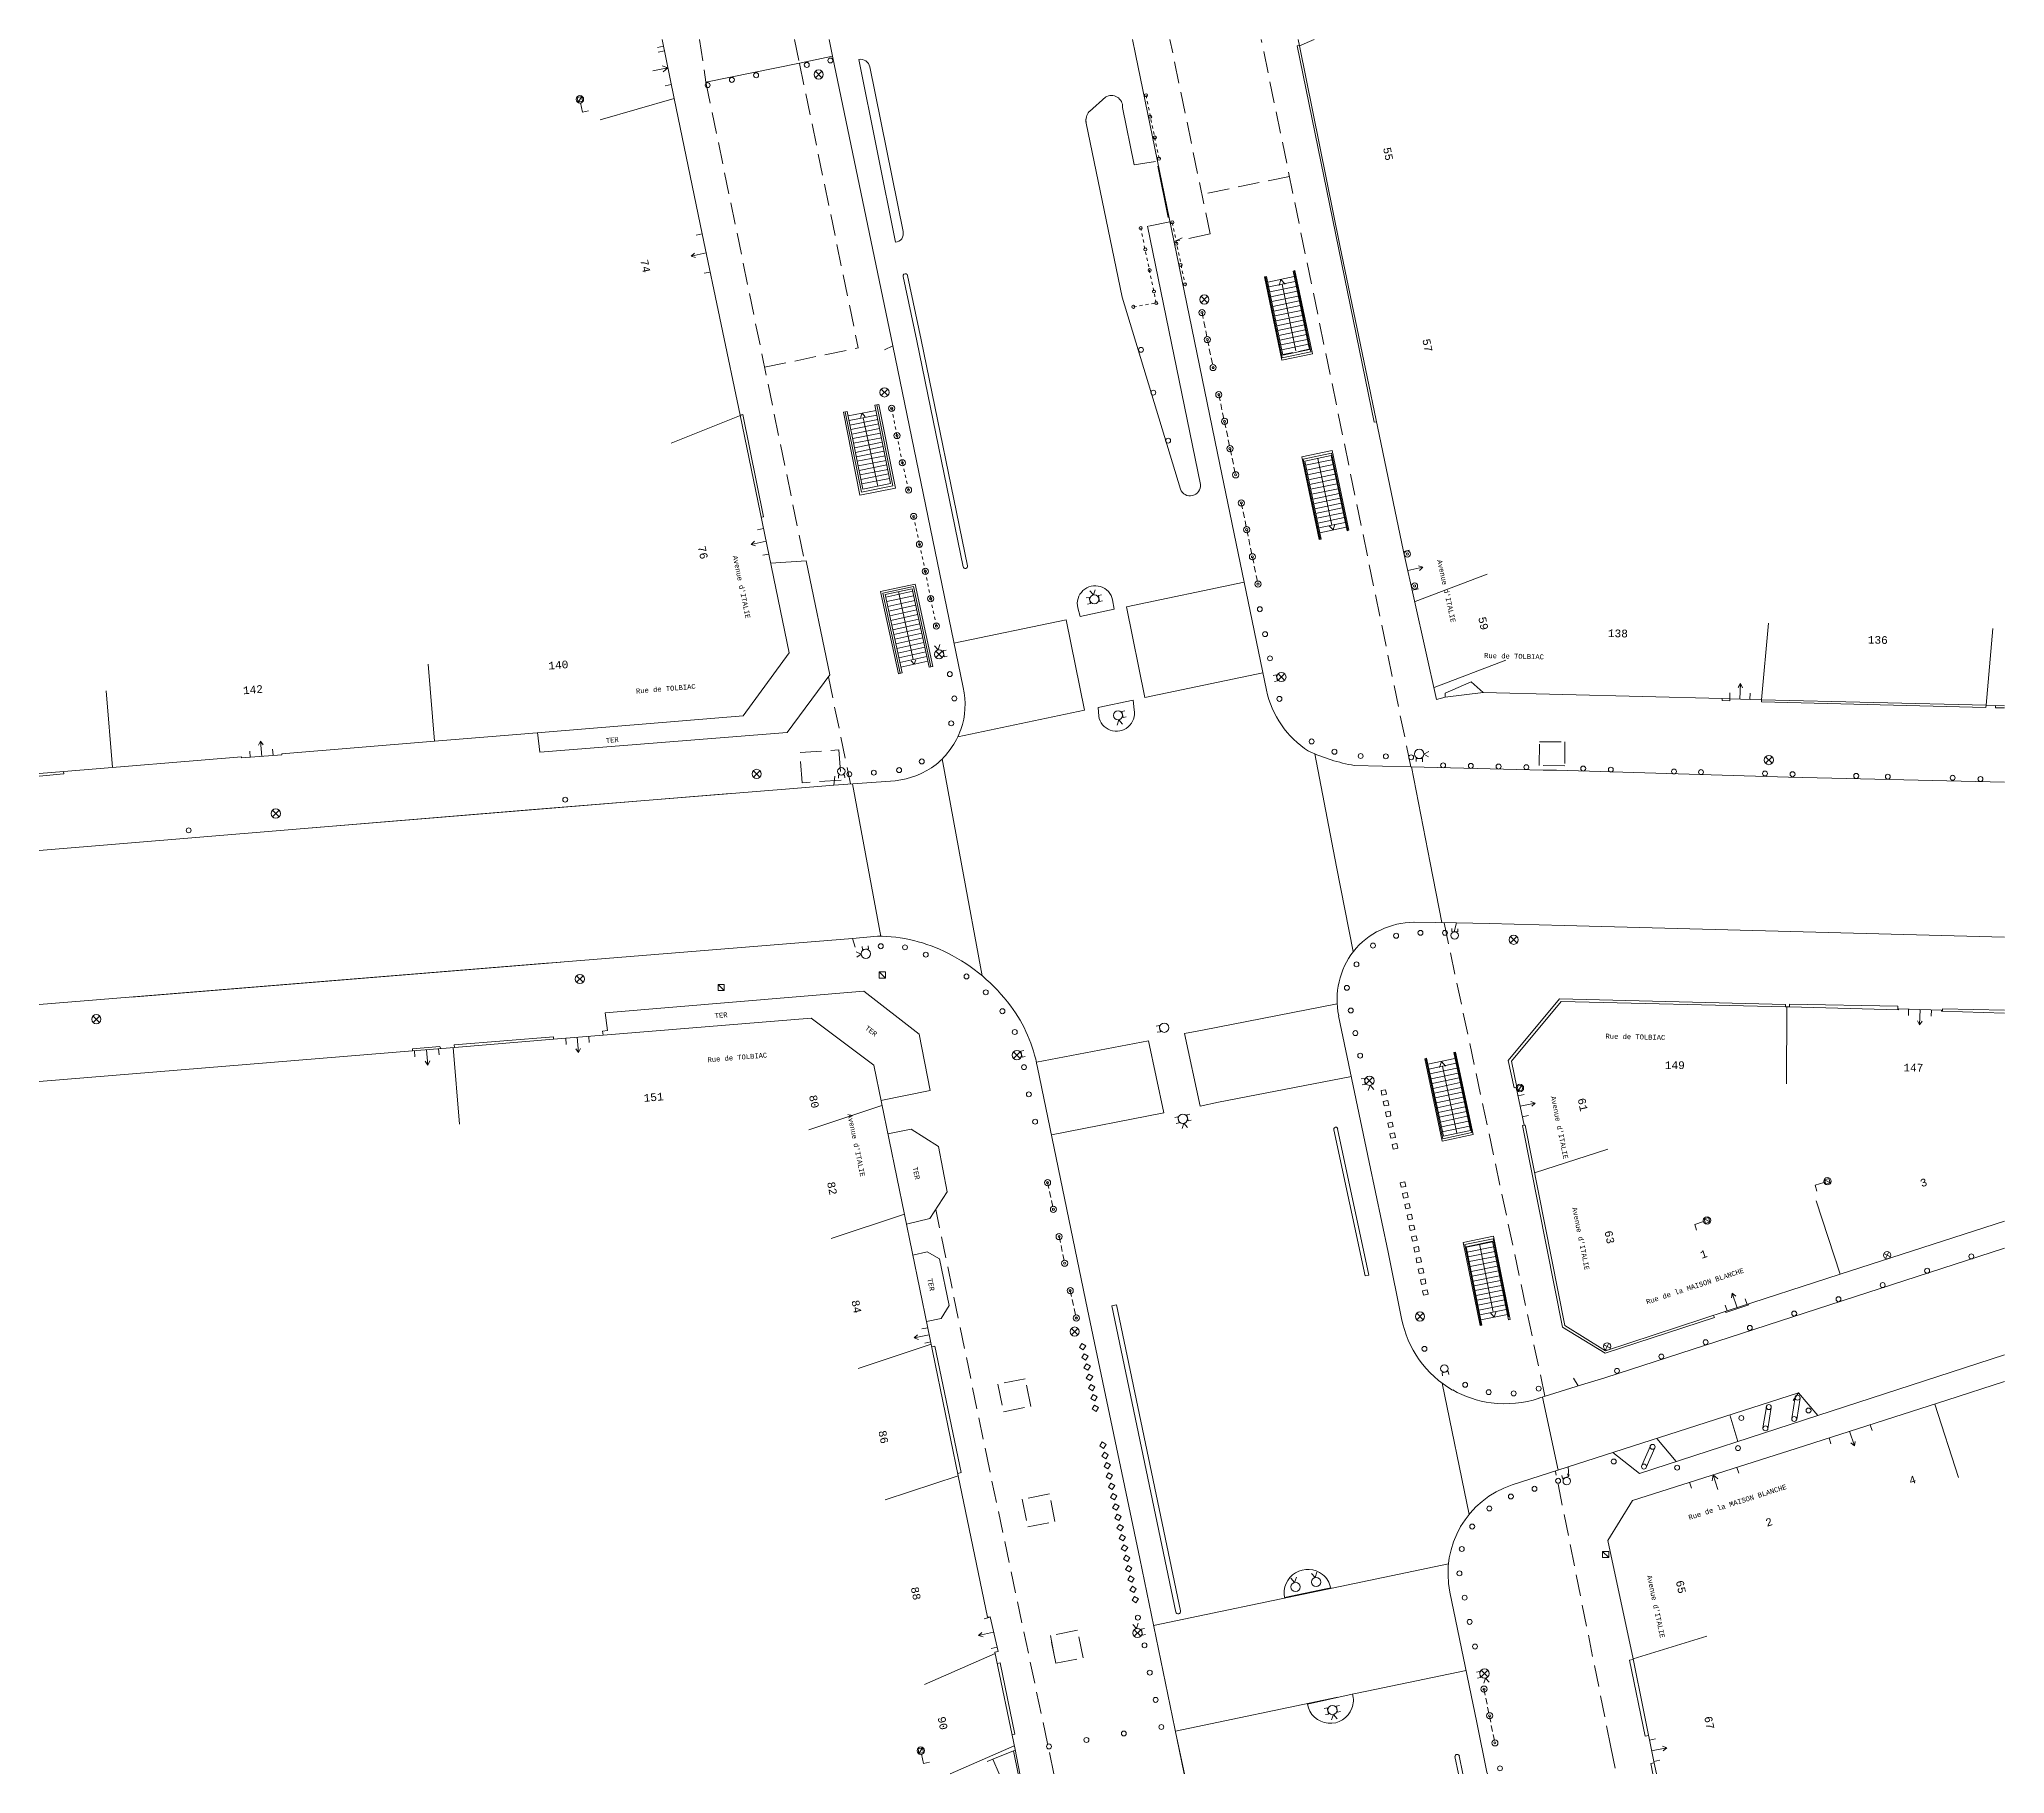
# Model space of a CAD drawing. Extents: x 601451 to 601579, y 125017 to 125130.
import ezdxf
from ezdxf.enums import TextEntityAlignment as Align

# ---------------------------------------------------------------- set-up
doc = ezdxf.new("R2010")
doc.units = 0
doc.header["$MEASUREMENT"] = 0
for name, pattern in [('BBO', [0.6, 0.4, -0.2]), ('BPP', [0.4, 0.2, -0.2]), ('BTT', [2, 1.4, -0.6])]:
    doc.linetypes.add(name, pattern=pattern)
for name, color, linetype, lineweight in [('10', 7, 'Continuous', 0), ('11', 7, 'Continuous', 0), ('12', 7, 'Continuous', 0), ('13', 7, 'Continuous', 0), ('17', 7, 'Continuous', 0), ('18', 7, 'Continuous', 0), ('2', 7, 'Continuous', 0), ('28', 7, 'Continuous', 0), ('3', 7, 'Continuous', 0), ('7', 7, 'Continuous', 0), ('8', 7, 'Continuous', 0), ('9', 7, 'Continuous', 0)]:
    doc.layers.add(name, color=color, linetype=linetype, lineweight=lineweight)
doc.styles.add('MONOTXT', font='MONOTXT')

msp = doc.modelspace()

# ---------------------------------------------------------------- texts
at = {"layer": '11', "color": 1, "linetype": 'Continuous', "lineweight": 0, "style": 'MONOTXT'}
for rotation, p in [(4.8759, (601495.42, 125066.63)), (4.8759, (601495.42, 125066.63)), (322.9132, (601505.16, 125065.61)), (322.9132, (601505.16, 125065.61)), (281.6578, (601508.08, 125056.38)), (281.6578, (601508.08, 125056.38)), (281.6578, (601509.04, 125049.15)), (281.6578, (601509.04, 125049.15))]:
    msp.add_text('TER', height=0.32, rotation=rotation, dxfattribs=at).set_placement(p, align=Align.MIDDLE)
at = {"layer": '2', "color": 4, "linetype": 'Continuous', "lineweight": 0, "style": 'MONOTXT'}
for s, height, rotation, p in [('55', 0.5, 281.3617, (601538.45, 125122.48)), ('57', 0.5, 281.7664, (601541, 125110.05)), ("Avenue d'ITALIE", 0.32, 282.5843, (601542.32, 125094.12)), ('140', 0.5, 4.4103, (601484.88, 125089.11)), ('Rue de TOLBIAC', 0.32, 358.7102, (601546.86, 125089.77)), ('142', 0.5, 4.738, (601465.07, 125087.51)), ("Avenue d'ITALIE", 0.32, 281.4751, (601549.66, 125059.31)), ("Avenue d'ITALIE", 0.32, 281.4751, (601551.04, 125052.1)), ('Rue de la MAISON BLANCHE', 0.32, 18.1384, (601558.65, 125048.9))]:
    msp.add_text(s, height=height, rotation=rotation, dxfattribs=at).set_placement(p, align=Align.CENTER)
for s, height, rotation, p in [('74', 0.5, 282, (601490.51, 125115.25)), ('76', 0.5, 282, (601494.24, 125096.66)), ('59', 0.5, 281.9, (601544.87, 125092.06)), ('138', 0.5, 358.7102, (601553.6, 125091.41)), ('136', 0.5, 358.4, (601570.46, 125090.99)), ('149', 0.5, 359.8038, (601557.29, 125063.39)), ('147', 0.5, 359.599, (601572.77, 125063.23)), ('61', 0.5, 281.5, (601551.32, 125060.83)), ('3', 0.5, 17.9292, (601573.43, 125055.77)), ('63', 0.5, 281.5, (601553.06, 125052.23)), ('1', 0.5, 18.0773, (601559.16, 125051.13)), ('2', 0.5, 17.6178, (601563.4, 125033.74)), ("Avenue d'ITALIE", 0.32, 281.9921, (601556.08, 125028.26)), ('65', 0.5, 282, (601557.69, 125029.53)), ('67', 0.5, 282, (601559.53, 125020.72))]:
    msp.add_text(s, height=height, rotation=rotation, dxfattribs=at).set_placement(p, align=Align.MIDDLE)
for s, height, rotation, p in [("Avenue d'ITALIE", 0.32, 281.7075, (601496.91, 125094.45)), ('Rue de TOLBIAC', 0.32, 4.6378, (601491.82, 125087.98)), ('Rue de TOLBIAC', 0.32, 358.7365, (601554.74, 125065.39)), ('Rue de TOLBIAC', 0.32, 4.6378, (601496.46, 125064.05)), ('Rue de TOLBIAC', 0.32, 4.6378, (601496.46, 125064.05)), ('151', 0.5, 4.6378, (601491.02, 125061.56)), ('151', 0.5, 4.6378, (601491.02, 125061.56)), ('80', 0.5, 281.6562, (601501.7, 125061.08)), ('80', 0.5, 281.6562, (601501.7, 125061.08)), ("Avenue d'ITALIE", 0.32, 281.6562, (601504.35, 125058.23)), ("Avenue d'ITALIE", 0.32, 281.6562, (601504.35, 125058.23)), ('82', 0.5, 281.6562, (601502.87, 125055.45)), ('82', 0.5, 281.6562, (601502.87, 125055.45)), ('84', 0.5, 281.6562, (601504.45, 125047.77)), ('84', 0.5, 281.6562, (601504.45, 125047.77)), ('86', 0.5, 281.6562, (601506.2, 125039.31)), ('86', 0.5, 281.6562, (601506.2, 125039.31)), ('Rue de la MAISON BLANCHE', 0.32, 17.7106, (601561.31, 125035.19)), ('4', 0.5, 17.7834, (601572.63, 125036.71)), ('88', 0.5, 281.7022, (601508.3, 125029.16)), ('88', 0.5, 281.7022, (601508.3, 125029.16)), ('90', 0.5, 281.6948, (601510.04, 125020.74)), ('90', 0.5, 281.6948, (601510.04, 125020.74))]:
    msp.add_text(s, height=height, rotation=rotation, dxfattribs=at).set_placement(p, align=Align.TOP_CENTER)

# ---------------------------------------------------------------- blocks, each defined once
blk = doc.blocks.new('LPA')
at = {"layer": '3', "color": 5, "linetype": 'Continuous', "lineweight": 0}
blk.add_line((0, 0), (0, 5), dxfattribs=at)
blk = doc.blocks.new('SBAD')
at = {"layer": '11', "color": 1, "linetype": 'Continuous', "lineweight": 0}
blk.add_line((0, 0), (-0.15, 0.58), dxfattribs=at)
blk = doc.blocks.new('SPO')
at = {"layer": '11', "color": 1, "linetype": 'Continuous', "lineweight": 0}
blk.add_line((0, 0), (0, 0.4), dxfattribs=at)
blk = doc.blocks.new('ACP')
at = {"layer": '11', "color": 1, "linetype": 'Continuous', "lineweight": 0}
blk.add_line((0, 0), (0, 1), dxfattribs=at)
blk.add_lwpolyline([(0.15, 0.74), (0, 1), (-0.15, 0.74)], dxfattribs=at)
blk = doc.blocks.new('BVL')
at = {"layer": '13', "color": 253, "linetype": 'Continuous', "lineweight": 0}
for p, q in [((0.15, 0.15), (-0.15, 0.15)), ((-0.15, 0.15), (-0.15, -0.15)), ((0.15, -0.15), (0.15, 0.15)), ((-0.15, -0.15), (0.15, -0.15))]:
    blk.add_line(p, q, dxfattribs=at)
blk = doc.blocks.new('PIV')
at = {"layer": '13', "color": 253, "linetype": 'Continuous', "lineweight": 0}
blk.add_circle((0, 0), 0.16, dxfattribs=at)
blk = doc.blocks.new('BVO')
at = {"layer": '13', "color": 253, "linetype": 'Continuous', "lineweight": 0}
for radius in [0.2, 0.07]:
    blk.add_circle((0, 0), radius, dxfattribs=at)
blk = doc.blocks.new('LEL')
at = {"layer": '18', "color": 2, "linetype": 'Continuous', "lineweight": 0}
for p, q in [((0.21, 0.21), (-0.21, -0.21)), ((-0.21, 0.21), (0.21, -0.21))]:
    blk.add_line(p, q, dxfattribs=at)
blk.add_circle((0, 0), 0.3, dxfattribs=at)
blk = doc.blocks.new('RABRND')
at = {"layer": '18', "color": 2, "linetype": 'Continuous', "lineweight": 0}
blk.add_lwpolyline([(0.69, 6.15), (0.99, 5.85), (0.69, 5.85), (0.69, 6.15), (0.99, 6.15), (0.99, 5.85)], dxfattribs=at)
blk.add_circle((0.84, 6), 0.24, dxfattribs=at)
at = {"layer": '28', "color": 7, "linetype": 'Continuous', "lineweight": 0}
blk.add_lwpolyline([(0.6, 6), (0, 6), (0, 5.6)], dxfattribs=at)
blk = doc.blocks.new('REB')
at = {"layer": '18', "color": 2, "linetype": 'Continuous', "lineweight": 0}
blk.add_lwpolyline([(-0.2, 0.2), (0.2, -0.2), (-0.2, -0.2), (-0.2, 0.2), (0.2, 0.2), (0.2, -0.2)], dxfattribs=at)
blk = doc.blocks.new('PFE')
at = {"layer": '17', "color": 2, "linetype": 'Continuous', "lineweight": 0}
blk.add_circle((0, 0), 0.3, dxfattribs=at)
blk = doc.blocks.new('FEMG')
at = {"layer": '17', "color": 2, "linetype": 'Continuous', "lineweight": 0}
blk.add_lwpolyline([(0.61, 0.18), (0.3, 0), (0.61, -0.18)], dxfattribs=at)
blk = doc.blocks.new('FEPG')
at = {"layer": '17', "color": 2, "linetype": 'Continuous', "lineweight": 0}
blk.add_lwpolyline([(-0.2, -0.5), (-0.2, -0.3), (0.2, -0.3), (0.2, -0.5)], dxfattribs=at)
blk = doc.blocks.new('P1')
at = {"layer": '10', "color": 253, "linetype": 'Continuous', "lineweight": 0}
blk.add_circle((0, 0), 0.1, dxfattribs=at)
blk = doc.blocks.new('ESC')
at = {"layer": '11', "color": 1, "linetype": 'Continuous', "lineweight": 0}
blk.add_lwpolyline([(-0.35, -0.2), (0, 0), (-0.35, 0.2)], dxfattribs=at)
blk = doc.blocks.new('SBAG')
at = {"layer": '11', "color": 1, "linetype": 'Continuous', "lineweight": 0}
blk.add_line((0, 0), (0.15, 0.58), dxfattribs=at)
blk = doc.blocks.new('TER')
at = {"layer": '11', "color": 1, "linetype": 'Continuous', "lineweight": 0, "style": 'MONOTXT'}
blk.add_text('TER', height=0.32, rotation=360, dxfattribs=at).set_placement((0, 0), align=Align.MIDDLE)
blk = doc.blocks.new('ACV')
at = {"layer": '11', "color": 1, "linetype": 'Continuous', "lineweight": 0}
blk.add_line((0, 0), (0, 1), dxfattribs=at)
blk.add_lwpolyline([(-0.2, 0.35), (0, 0), (0.2, 0.35)], dxfattribs=at)
blk = doc.blocks.new('POF')
at = {"layer": '17', "color": 2, "linetype": 'Continuous', "lineweight": 0}
blk.add_circle((0, 0), 0.24, dxfattribs=at)
blk = doc.blocks.new('FEPP')
at = {"layer": '17', "color": 2, "linetype": 'Continuous', "lineweight": 0}
blk.add_lwpolyline([(-0.2, -0.44), (-0.2, -0.24), (0.2, -0.24), (0.2, -0.44)], dxfattribs=at)
blk = doc.blocks.new('A2R')
at = {"layer": '13', "color": 253, "linetype": 'Continuous', "lineweight": 0}
for p, q in [((0, 0.16), (1.4, 0.16)), ((0, -0.16), (1.4, -0.16))]:
    blk.add_line(p, q, dxfattribs=at)
for centre in [(0, 0), (1.4, 0)]:
    blk.add_circle(centre, 0.16, dxfattribs=at)
blk = doc.blocks.new('LEMB')
at = {"layer": '18', "color": 2, "linetype": 'Continuous', "lineweight": 0}
for p, q in [((-0.17, 0.07), (0.17, 0.41)), ((-0.17, 0.41), (0.17, 0.07))]:
    blk.add_line(p, q, dxfattribs=at)
blk.add_circle((0, 0.24), 0.24, dxfattribs=at)
blk = doc.blocks.new('RABB')
at = {"layer": '18', "color": 2, "linetype": 'Continuous', "lineweight": 0}
blk.add_lwpolyline([(-0.15, 0.39), (0.15, 0.09), (-0.15, 0.09), (-0.15, 0.39), (0.15, 0.39), (0.15, 0.09)], dxfattribs=at)
blk.add_circle((0, 0.24), 0.24, dxfattribs=at)

# ---------------------------------------------------------------- linework, layer by layer
at = {"layer": '10', "color": 253, "linetype": 'BPP', "lineweight": 0}
for p, q in [((601523.83, 125122.22), (601522.99, 125126.33)), ((601524.69, 125118.08), (601525.52, 125114.07))]:
    msp.add_line(p, q, dxfattribs=at)
at = {"layer": '10', "color": 253, "linetype": 'BBO', "lineweight": 0}
for p, q in [((601526.62, 125112.23), (601527.34, 125108.66)), ((601527.71, 125106.9), (601528.8, 125101.7)), ((601529.17, 125099.88), (601530.25, 125094.61)), ((601516.6, 125055.77), (601516.98, 125054.04)), ((601516.6, 125055.77), (601516.98, 125054.04)), ((601517.35, 125052.27), (601517.71, 125050.54)), ((601517.35, 125052.27), (601517.71, 125050.54)), ((601518.07, 125048.76), (601518.47, 125046.98)), ((601518.07, 125048.76), (601518.47, 125046.98)), ((601544.91, 125022.9), (601545.62, 125019.41))]:
    msp.add_line(p, q, dxfattribs=at)
at = {"layer": '10', "color": 253, "linetype": 'BPP', "lineweight": 0}
for points in [[(601522.17, 125112.6), (601523.65, 125112.85), (601522.64, 125117.71)], [(601506.49, 125106.02), (601506.83, 125104.25), (601507.18, 125102.48), (601507.58, 125100.72)], [(601507.91, 125099), (601508.29, 125097.19), (601508.67, 125095.44), (601509.02, 125093.66), (601509.39, 125091.89)]]:
    msp.add_lwpolyline(points, dxfattribs=at)
at = {"layer": '11', "color": 1, "linetype": 'Continuous', "lineweight": 0}
for p, q in [((601532.95, 125129.57), (601532.8, 125129.54)), ((601537.79, 125105.11), (601532.8, 125129.54)), ((601494.44, 125127.18), (601500.5, 125128.42)), ((601530.88, 125114.2), (601532.6, 125114.56)), ((601530.95, 125113.89), (601532.67, 125114.24)), ((601531.01, 125113.57), (601532.73, 125113.93)), ((601531.08, 125113.26), (601532.8, 125113.62)), ((601532.71, 125109.74), (601531.81, 125114.07)), ((601531.14, 125112.95), (601532.86, 125113.3)), ((601531.21, 125112.63), (601532.93, 125112.99)), ((601531.27, 125112.32), (601532.99, 125112.68)), ((601531.34, 125112.01), (601533.06, 125112.37)), ((601531.4, 125111.69), (601533.12, 125112.05)), ((601531.47, 125111.38), (601533.19, 125111.74)), ((601531.53, 125111.07), (601533.26, 125111.43)), ((601531.6, 125110.75), (601533.32, 125111.11)), ((601531.67, 125110.44), (601533.39, 125110.8)), ((601531.73, 125110.13), (601533.45, 125110.49)), ((601531.8, 125109.81), (601533.52, 125110.17)), ((601532.87, 125109.71), (601533.58, 125109.86)), ((601531.86, 125109.5), (601532.51, 125109.64)), ((601506.57, 125100.99), (601505.52, 125106.25)), ((601496.82, 125105.61), (601496.65, 125105.58)), ((601498.17, 125098.98), (601496.82, 125105.61)), ((601503.48, 125105.79), (601504.52, 125100.58)), ((601503.66, 125105.52), (601505.47, 125105.88)), ((601503.72, 125105.22), (601505.53, 125105.58)), ((601503.78, 125104.93), (601505.59, 125105.29)), ((601503.84, 125104.64), (601505.65, 125105)), ((601503.9, 125104.34), (601505.7, 125104.7)), ((601504.57, 125105.7), (601504.47, 125105.41)), ((601504.57, 125105.7), (601504.77, 125105.47)), ((601505.59, 125100.97), (601504.63, 125105.4)), ((601537.94, 125105.14), (601537.79, 125105.11)), ((601503.96, 125104.05), (601505.76, 125104.41)), ((601504.01, 125103.75), (601505.82, 125104.11)), ((601504.07, 125103.46), (601505.88, 125103.82)), ((601504.13, 125103.16), (601505.94, 125103.53)), ((601504.19, 125102.87), (601506, 125103.23)), ((601504.25, 125102.58), (601506.06, 125102.94)), ((601504.31, 125102.28), (601506.12, 125102.64)), ((601504.37, 125101.99), (601506.17, 125102.35)), ((601534.28, 125097.51), (601533.19, 125102.72)), ((601535.05, 125102.68), (601533.33, 125102.32)), ((601535.12, 125102.37), (601533.4, 125102.01)), ((601534.14, 125102.77), (601535.05, 125098.43)), ((601504.43, 125101.69), (601506.23, 125102.05)), ((601504.48, 125101.4), (601506.29, 125101.76)), ((601504.52, 125100.58), (601506.57, 125100.99)), ((601504.54, 125101.11), (601506.35, 125101.47)), ((601535.19, 125102.06), (601533.47, 125101.69)), ((601535.25, 125101.74), (601533.53, 125101.38)), ((601535.32, 125101.43), (601533.6, 125101.07)), ((601535.38, 125101.12), (601533.66, 125100.76)), ((601535.45, 125100.8), (601533.73, 125100.44)), ((601535.52, 125100.49), (601533.8, 125100.13)), ((601535.58, 125100.18), (601533.86, 125099.82)), ((601535.65, 125099.86), (601533.93, 125099.5)), ((601498.02, 125098.95), (601498.17, 125098.98)), ((601535.71, 125099.55), (601533.99, 125099.19)), ((601535.78, 125099.24), (601534.06, 125098.88)), ((601535.84, 125098.93), (601534.13, 125098.56)), ((601535.91, 125098.61), (601534.19, 125098.25)), ((601535.98, 125098.3), (601534.26, 125097.94)), ((601505.92, 125094.03), (601507.91, 125094.46)), ((601507.04, 125088.82), (601505.92, 125094.03)), ((601506.1, 125093.77), (601507.85, 125094.15)), ((601506.17, 125093.47), (601507.91, 125093.84)), ((601506.23, 125093.16), (601507.98, 125093.54)), ((601506.3, 125092.86), (601508.04, 125093.24)), ((601506.94, 125094.12), (601507.89, 125089.71)), ((601507.91, 125094.46), (601509.03, 125089.25)), ((601506.36, 125092.56), (601508.11, 125092.93)), ((601506.43, 125092.25), (601508.17, 125092.63)), ((601506.49, 125091.95), (601508.24, 125092.33)), ((601506.56, 125091.65), (601508.3, 125092.02)), ((601506.62, 125091.34), (601508.37, 125091.72)), ((601506.69, 125091.04), (601508.44, 125091.42)), ((601506.75, 125090.74), (601508.5, 125091.12)), ((601506.82, 125090.44), (601508.57, 125090.81)), ((601506.88, 125090.13), (601508.63, 125090.51)), ((601506.95, 125089.83), (601508.7, 125090.21)), ((601507.02, 125089.53), (601508.76, 125089.9)), ((601507.08, 125089.22), (601508.83, 125089.6)), ((601507.95, 125089.41), (601507.75, 125089.63)), ((601507.95, 125089.41), (601508.05, 125089.7)), ((601542.39, 125087.27), (601544.87, 125087.58)), ((601560.36, 125087.18), (601560.36, 125087.05)), ((601560.36, 125087.05), (601560.86, 125087.03)), ((601560.86, 125087.03), (601560.86, 125087.16)), ((601562.91, 125087.11), (601562.91, 125086.96)), ((601562.91, 125086.96), (601577.48, 125086.61)), ((601577.48, 125086.61), (601577.49, 125086.75)), ((601578.1, 125086.74), (601578.09, 125086.58)), ((601578.09, 125086.58), (601578.69, 125086.57)), ((601451.19, 125082.15), (601452.79, 125082.3)), ((601452.77, 125082.45), (601452.79, 125082.3)), ((601549.82, 125067.7), (601546.49, 125063.7)), ((601564.48, 125067.33), (601549.82, 125067.7)), ((601564.48, 125067.33), (601564.48, 125067.17)), ((601571.76, 125067.21), (601564.74, 125067.35)), ((601564.74, 125067.35), (601564.74, 125067.17)), ((601571.75, 125066.98), (601571.76, 125067.21)), ((601484.54, 125065.23), (601478.11, 125064.71)), ((601484.54, 125065.23), (601478.11, 125064.71)), ((601484.55, 125065.08), (601484.54, 125065.23)), ((601484.55, 125065.08), (601484.54, 125065.23)), ((601475.41, 125064.46), (601475.39, 125064.32)), ((601475.41, 125064.46), (601475.39, 125064.32)), ((601478.11, 125064.71), (601478.13, 125064.54)), ((601478.11, 125064.71), (601478.13, 125064.54)), ((601543.03, 125063.82), (601541.28, 125063.45)), ((601543.1, 125063.51), (601541.34, 125063.13)), ((601543.16, 125063.2), (601541.41, 125062.82)), ((601543.23, 125062.88), (601541.48, 125062.51)), ((601543.15, 125058.97), (601542.22, 125063.32)), ((601546.49, 125063.7), (601546.88, 125061.91)), ((601543.3, 125062.57), (601541.54, 125062.2)), ((601543.36, 125062.26), (601541.61, 125061.88)), ((601543.43, 125061.95), (601541.68, 125061.57)), ((601543.5, 125061.63), (601541.74, 125061.26)), ((601543.57, 125061.32), (601541.81, 125060.94)), ((601546.88, 125061.91), (601546.99, 125061.94)), ((601547.12, 125061.41), (601547.51, 125061.49)), ((601543.63, 125061.01), (601541.88, 125060.63)), ((601543.7, 125060.69), (601541.95, 125060.32)), ((601543.77, 125060.38), (601542.01, 125060.01)), ((601543.83, 125060.07), (601542.08, 125059.69)), ((601547.4, 125060.04), (601547.79, 125060.12)), ((601506.23, 125058.93), (601507.76, 125059.24)), ((601506.23, 125058.93), (601507.76, 125059.24)), ((601507.76, 125059.24), (601509.52, 125058.12)), ((601507.76, 125059.24), (601509.52, 125058.12)), ((601543.9, 125059.76), (601542.15, 125059.38)), ((601543.97, 125059.44), (601542.21, 125059.07)), ((601509.52, 125058.12), (601510.08, 125055.16)), ((601509.52, 125058.12), (601510.08, 125055.16)), ((601508.96, 125053.43), (601510.08, 125055.16)), ((601508.96, 125053.43), (601510.08, 125055.16)), ((601507.44, 125053.07), (601508.96, 125053.43)), ((601507.44, 125053.07), (601508.96, 125053.43)), ((601507.85, 125051.07), (601508.8, 125051.27)), ((601507.85, 125051.07), (601508.8, 125051.27)), ((601508.8, 125051.27), (601509.59, 125050.83)), ((601508.8, 125051.27), (601509.59, 125050.83)), ((601544.72, 125046.5), (601543.66, 125051.75)), ((601543.77, 125051.58), (601545.48, 125051.92)), ((601543.83, 125051.26), (601545.54, 125051.61)), ((601543.89, 125050.95), (601545.61, 125051.29)), ((601544.62, 125051.79), (601545.51, 125047.36)), ((601510.22, 125047.8), (601509.59, 125050.83)), ((601510.22, 125047.8), (601509.59, 125050.83)), ((601543.95, 125050.64), (601545.67, 125050.98)), ((601544.02, 125050.32), (601545.73, 125050.67)), ((601544.08, 125050.01), (601545.8, 125050.35)), ((601544.14, 125049.7), (601545.86, 125050.04)), ((601544.21, 125049.38), (601545.92, 125049.73)), ((601544.27, 125049.07), (601545.98, 125049.41)), ((601544.33, 125048.76), (601546.05, 125049.1)), ((601544.4, 125048.44), (601546.11, 125048.79)), ((601510.22, 125047.8), (601509.69, 125046.94)), ((601510.22, 125047.8), (601509.69, 125046.94)), ((601544.46, 125048.13), (601546.17, 125048.47)), ((601544.52, 125047.81), (601546.24, 125048.16)), ((601544.58, 125047.5), (601546.3, 125047.84)), ((601544.65, 125047.19), (601546.36, 125047.53)), ((601508.75, 125046.75), (601509.69, 125046.94)), ((601508.75, 125046.75), (601509.69, 125046.94)), ((601544.71, 125046.87), (601546.43, 125047.22)), ((601509.08, 125045.11), (601509.28, 125045.15)), ((601509.08, 125045.11), (601509.28, 125045.15)), ((601509.28, 125045.15), (601510.99, 125036.95)), ((601509.28, 125045.15), (601510.99, 125036.95)), ((601560.87, 125040.7), (601561.37, 125038.96)), ((601556.12, 125039.17), (601557.38, 125037.66)), ((601510.78, 125036.9), (601510.99, 125036.95)), ((601510.78, 125036.9), (601510.99, 125036.95)), ((601513.33, 125024.56), (601513.52, 125024.6)), ((601513.33, 125024.56), (601513.52, 125024.6)), ((601513.52, 125024.6), (601514.48, 125019.98)), ((601513.52, 125024.6), (601514.48, 125019.98)), ((601554.6, 125024.82), (601554.36, 125024.77)), ((601554.36, 125024.77), (601555.36, 125019.85)), ((601514.29, 125019.95), (601514.48, 125019.98)), ((601514.29, 125019.95), (601514.48, 125019.98)), ((601555.59, 125019.9), (601555.36, 125019.85)), ((601514.5, 125018.93), (601513.05, 125018.36)), ((601514.5, 125018.93), (601513.05, 125018.36)), ((601513.05, 125018.36), (601513.47, 125017.41)), ((601513.05, 125018.36), (601513.47, 125017.41)), ((601555.95, 125018.11), (601555.74, 125018.07)), ((601555.74, 125018.07), (601555.87, 125017.41))]:
    msp.add_line(p, q, dxfattribs=at)
for points in [[(601530.74, 125114.55), (601531.83, 125109.3), (601533.68, 125109.69), (601532.59, 125114.93)], [(601533.19, 125102.72), (601535.03, 125103.11), (601536.09, 125098.09)], [(601498.64, 125095.96), (601500.95, 125096.12), (601502.48, 125088.73), (601499.7, 125084.97), (601483.66, 125083.71), (601483.51, 125084.97)], [(601487.76, 125065.34), (601487.73, 125065.59), (601488.06, 125065.63), (601487.9, 125066.79), (601504.67, 125068.2), (601508.28, 125065.4), (601508.98, 125061.75), (601505.79, 125061.1)], [(601487.76, 125065.34), (601487.73, 125065.59), (601488.06, 125065.63), (601487.9, 125066.79), (601504.67, 125068.2), (601508.28, 125065.4), (601508.98, 125061.75), (601505.79, 125061.1)], [(601578.69, 125066.97), (601574.66, 125067.04), (601574.66, 125066.9)], [(601475.41, 125064.46), (601477.18, 125064.6), (601477.23, 125064.46)], [(601475.41, 125064.46), (601477.18, 125064.6), (601477.23, 125064.46)], [(601541.13, 125063.82), (601542.24, 125058.62), (601544.13, 125059.02), (601543.01, 125064.23)], [(601547.52, 125059.49), (601547.42, 125059.47), (601550.01, 125046.39), (601552.77, 125044.71), (601559.86, 125047.01), (601559.81, 125047.15)], [(601543.66, 125051.75), (601545.51, 125052.12), (601546.52, 125047.06)], [(601562.07, 125047.89), (601562.09, 125047.83), (601560.61, 125047.35), (601560.59, 125047.4)]]:
    msp.add_lwpolyline(points, dxfattribs=at)
at = {"layer": '12', "color": 30, "linetype": 'Continuous', "lineweight": 0}
for p, q in [((601523.75, 125121.72), (601524.42, 125118.39)), ((601514.7, 125017.41), (601514.4, 125018.9)), ((601514.7, 125017.41), (601514.4, 125018.9))]:
    msp.add_line(p, q, dxfattribs=at)
at = {"layer": '17', "color": 2, "linetype": 'Continuous', "lineweight": 0}
for p, q in [((601529.35, 125094.73), (601521.72, 125093.13)), ((601517.8, 125092.3), (601510.53, 125090.77)), ((601519, 125086.42), (601517.8, 125092.3)), ((601521.72, 125093.13), (601522.9, 125087.24)), ((601530.57, 125088.86), (601522.9, 125087.24)), ((601519, 125086.42), (601510.77, 125084.69)), ((601509.76, 125083.26), (601511.04, 125076.32)), ((601535.35, 125076.27), (601533.93, 125083.59)), ((601541.42, 125076.51), (601540.21, 125082.74)), ((601496.01, 125081.01), (601468.12, 125078.72)), ((601503.95, 125081.65), (601504.97, 125076.17)), ((601504.97, 125076.17), (601505.78, 125071.75)), ((601504.97, 125076.17), (601505.78, 125071.75)), ((601511.04, 125076.32), (601512.36, 125069.19)), ((601511.04, 125076.32), (601512.36, 125069.19)), ((601536.42, 125070.76), (601535.35, 125076.27)), ((601542.17, 125072.64), (601541.42, 125076.51)), ((601457.17, 125067.81), (601485.02, 125070.07)), ((601457.17, 125067.81), (601485.02, 125070.07)), ((601535.38, 125067.36), (601526.66, 125065.66)), ((601526.66, 125065.66), (601525.48, 125065.44)), ((601526.66, 125065.66), (601525.48, 125065.44)), ((601526.49, 125060.74), (601525.48, 125065.44)), ((601526.49, 125060.74), (601525.48, 125065.44)), ((601523.15, 125064.98), (601515.88, 125063.58)), ((601523.15, 125064.98), (601515.88, 125063.58)), ((601523.15, 125064.98), (601524.15, 125060.29)), ((601523.15, 125064.98), (601524.15, 125060.29)), ((601536.31, 125062.65), (601527.69, 125060.98)), ((601524.15, 125060.29), (601516.85, 125058.87)), ((601524.15, 125060.29), (601516.85, 125058.87)), ((601527.69, 125060.98), (601526.49, 125060.74)), ((601527.69, 125060.98), (601526.49, 125060.74)), ((601542.21, 125042.75), (601543.95, 125034.24)), ((601548.71, 125041.85), (601549.73, 125037.11)), ((601542.61, 125031.03), (601534.65, 125029.36)), ((601534.65, 125029.36), (601523.48, 125027.02)), ((601534.65, 125029.36), (601523.48, 125027.02)), ((601543.75, 125024.11), (601536.16, 125022.52)), ((601535.43, 125022.37), (601524.9, 125020.16)), ((601535.43, 125022.37), (601524.9, 125020.16)), ((601524.93, 125020.01), (601525.48, 125017.41)), ((601524.93, 125020.01), (601525.48, 125017.41))]:
    msp.add_line(p, q, dxfattribs=at)
msp.add_lwpolyline([(601521.43, 125113.22), (601519.1, 125124.53), (601519.09, 125124.76), (601519.13, 125124.94)], dxfattribs=at)
at = {"layer": '3', "color": 5, "linetype": 'Continuous', "lineweight": 0}
for p, q in [((601532.95, 125129.55), (601533.89, 125129.96)), ((601514.44, 125019.22), (601510.28, 125017.41)), ((601514.44, 125019.22), (601510.28, 125017.41))]:
    msp.add_line(p, q, dxfattribs=at)
at = {"layer": '7', "color": 6, "linetype": 'Continuous', "lineweight": 0}
for p, q in [((601532.86, 125129.96), (601532.95, 125129.55)), ((601532.95, 125129.55), (601535.56, 125116.58)), ((601535.56, 125116.58), (601539.69, 125096.72)), ((601546.69, 125063.64), (601549.91, 125067.52)), ((601564.73, 125067.17), (601571.81, 125066.98)), ((601571.81, 125067.04), (601574.59, 125066.96)), ((601571.81, 125067.04), (601571.81, 125066.98)), ((601574.59, 125066.96), (601574.59, 125066.9)), ((601574.59, 125066.9), (601578.69, 125066.77)), ((601578.69, 125053.27), (601568.01, 125049.82)), ((601568.01, 125049.82), (601560.69, 125047.44)), ((601560.69, 125047.44), (601552.79, 125044.85)), ((601578.69, 125042.86), (601574.94, 125041.65)), ((601554.59, 125024.87), (601555.93, 125018.2)), ((601514.49, 125018.98), (601514.8, 125017.41)), ((601514.49, 125018.98), (601514.8, 125017.41)), ((601555.93, 125018.2), (601556.1, 125017.41))]:
    msp.add_line(p, q, dxfattribs=at)
for points in [[(601499.84, 125090.15), (601496.65, 125105.58), (601494.19, 125117.34), (601492.37, 125126.13), (601491.6, 125129.96)], [(601578.69, 125086.72), (601577.49, 125086.75), (601562.91, 125087.1), (601560.86, 125087.16), (601560.36, 125087.18), (601544.87, 125087.58), (601544.08, 125088.26), (601542.39, 125087.54), (601542.39, 125087.27), (601541.84, 125087.11), (601539.69, 125096.72)], [(601499.84, 125090.15), (601496.85, 125086.06), (601482.43, 125084.88), (601476.83, 125084.42), (601466.92, 125083.6), (601466.93, 125083.54), (601464.31, 125083.33), (601464.3, 125083.39), (601452.78, 125082.45), (601451.19, 125082.32)], [(601451.19, 125062.32), (601475.39, 125064.32), (601478.13, 125064.54), (601484.55, 125065.08), (601487.76, 125065.34), (601501.27, 125066.44), (601505.32, 125063.38), (601510.81, 125036.75), (601512.71, 125027.56), (601512.87, 125027.59), (601513.4, 125025.34), (601513.18, 125025.29), (601514.49, 125018.98)], [(601451.19, 125062.32), (601475.39, 125064.32), (601478.13, 125064.54), (601484.55, 125065.08), (601487.76, 125065.34), (601501.27, 125066.44), (601505.32, 125063.38), (601510.81, 125036.75), (601512.71, 125027.56), (601512.87, 125027.59), (601513.4, 125025.34), (601513.18, 125025.29), (601514.49, 125018.98)], [(601549.91, 125067.52), (601564.48, 125067.17), (601564.73, 125067.17)], [(601546.69, 125063.64), (601547.05, 125061.97), (601546.99, 125061.96), (601547.52, 125059.49), (601547.58, 125059.5), (601550.15, 125046.49), (601552.79, 125044.85)], [(601574.94, 125041.65), (601565.17, 125038.52), (601554.54, 125035.14)], [(601554.59, 125024.87), (601552.95, 125032.55), (601554.54, 125035.14)]]:
    msp.add_lwpolyline(points, dxfattribs=at)
at = {"layer": '8', "color": 4, "linetype": 'Continuous', "lineweight": 0}
for p, q in [((601502.65, 125128.87), (601502.43, 125129.96)), ((601500.5, 125128.42), (601502.65, 125128.86)), ((601506.73, 125116.79), (601504.35, 125128.65)), ((601505.07, 125128.17), (601507.23, 125117.49)), ((601519.31, 125125.28), (601520.37, 125126.22)), ((601521.47, 125125.54), (601522.21, 125121.82)), ((601523.08, 125117.83), (601526.52, 125101.07)), ((601540.17, 125082.74), (601536.5, 125082.83)), ((601540.17, 125082.74), (601546.18, 125082.59)), ((601451.19, 125077.33), (601482.7, 125079.93)), ((601550.12, 125072.46), (601578.69, 125071.7)), ((601537.21, 125049.72), (601535.18, 125059.2)), ((601537.45, 125049.77), (601535.42, 125059.25)), ((601578.69, 125051.51), (601552.75, 125043.11)), ((601537.21, 125049.72), (601537.45, 125049.77)), ((601521.07, 125047.83), (601520.77, 125047.77)), ((601521.07, 125047.83), (601520.77, 125047.77)), ((601520.77, 125047.77), (601524.92, 125027.9)), ((601520.77, 125047.77), (601524.92, 125027.9)), ((601521.07, 125047.83), (601525.22, 125027.97)), ((601521.07, 125047.83), (601525.22, 125027.97)), ((601566.58, 125040.66), (601578.69, 125044.6)), ((601522.58, 125031.37), (601525.47, 125017.41)), ((601522.58, 125031.37), (601525.47, 125017.41)), ((601534.65, 125029.4), (601534.98, 125029.47)), ((601534.65, 125029.4), (601531.98, 125028.84)), ((601534.65, 125029.4), (601531.98, 125028.84)), ((601525.1, 125027.79), (601525.11, 125027.79)), ((601525.1, 125027.79), (601525.11, 125027.79)), ((601533.46, 125021.93), (601536.16, 125022.53)), ((601533.46, 125021.93), (601536.16, 125022.53)), ((601536.16, 125022.53), (601536.39, 125022.58)), ((601543.26, 125017.41), (601543.03, 125018.53)), ((601543.31, 125018.57), (601543.55, 125017.41))]:
    msp.add_line(p, q, dxfattribs=at)
at = {"layer": '8', "color": 4, "linetype": 'BTT', "lineweight": 0}
for p, q in [((601527.14, 125117.33), (601524.54, 125129.96)), ((601540.17, 125082.74), (601530.46, 125129.96)), ((601522.21, 125121.82), (601523.71, 125122.06)), ((601532.29, 125121.07), (601526.61, 125119.9)), ((601524.53, 125118.11), (601523.08, 125117.83)), ((601527.14, 125117.33), (601524.8, 125116.84)), ((601498.24, 125108.68), (601504.33, 125109.94)), ((601502.38, 125088.59), (601503.82, 125081.64)), ((601542.32, 125072.63), (601548.87, 125041.9)), ((601553.14, 125019.14), (601549.55, 125037.03)), ((601517.13, 125024.58), (601516.78, 125026.37)), ((601517.13, 125024.58), (601516.78, 125026.37)), ((601553.14, 125019.14), (601553.51, 125017.41))]:
    msp.add_line(p, q, dxfattribs=at)
for points in [[(601494.03, 125129.96), (601494.44, 125127.18), (601500.83, 125096.11)], [(601500.18, 125129.96), (601500.51, 125128.39), (601504.32, 125109.94)], [(601517.01, 125017.41), (601512.83, 125037.17), (601509.35, 125054.02)], [(601517.01, 125017.41), (601512.83, 125037.17), (601509.35, 125054.02)]]:
    msp.add_lwpolyline(points, dxfattribs=at)
at = {"layer": '8', "color": 4, "linetype": 'Continuous', "lineweight": 0}
for points in [[(601522.11, 125129.96), (601522.31, 125129), (601524.81, 125116.8), (601527.78, 125102.37), (601530.8, 125087.73)], [(601511.12, 125087.9), (601506.56, 125110.08), (601502.65, 125128.87)], [(601525.22, 125100.76), (601521.43, 125113.22), (601519.1, 125124.53)], [(601511.12, 125095.74), (601508.11, 125110.4), (601507.24, 125114.58)], [(601511.41, 125095.8), (601508.39, 125110.46), (601507.52, 125114.64)], [(601518.56, 125093.07), (601518.72, 125092.5), (601520.93, 125092.98), (601520.82, 125093.59)], [(601519.92, 125086.04), (601519.88, 125086.61), (601522.15, 125087.07), (601522.21, 125086.46)], [(601482.7, 125079.93), (601497.97, 125081.17), (601499.85, 125081.32), (601502.73, 125081.56), (601506.72, 125081.85)], [(601546.18, 125082.59), (601548.76, 125082.53), (601549.62, 125082.53)], [(601549.62, 125082.53), (601564.66, 125082.09), (601578.69, 125081.76)], [(601484.17, 125070), (601503.95, 125071.62), (601505.57, 125071.76)], [(601484.17, 125070), (601503.95, 125071.62), (601505.57, 125071.76)], [(601540.37, 125072.67), (601543.14, 125072.62), (601545.25, 125072.59), (601550.12, 125072.46), (601550.12, 125072.46)], [(601451.19, 125067.32), (601484.09, 125070), (601484.17, 125070)], [(601451.19, 125067.32), (601484.09, 125070), (601484.17, 125070)], [(601535.48, 125066.59), (601537.46, 125057.1), (601538.69, 125051.25), (601539.57, 125046.96)], [(601515.94, 125063.24), (601519.2, 125047.53), (601522.58, 125031.37)], [(601515.94, 125063.24), (601519.2, 125047.53), (601522.58, 125031.37)], [(601552.75, 125043.11), (601551.23, 125042.64), (601548.48, 125041.78)], [(601566.58, 125040.66), (601565.31, 125042.13), (601546.74, 125036.15)], [(601566.58, 125040.66), (601555, 125036.89), (601553.27, 125038.25)], [(601542.7, 125029.19), (601544.44, 125020.73), (601545.1, 125017.52), (601545.13, 125017.41)]]:
    msp.add_lwpolyline(points, dxfattribs=at)
at = {"layer": '8', "color": 4, "linetype": 'BTT', "lineweight": 0}
for points in [[(601548.51, 125084.38), (601550.16, 125084.37), (601550.15, 125082.82), (601548.5, 125082.83)], [(601503.2, 125081.89), (601500.68, 125081.71), (601500.54, 125083.67), (601503.06, 125083.85)], [(601513.74, 125040.89), (601515.51, 125041.25), (601515.15, 125043.04), (601513.38, 125042.69)], [(601513.74, 125040.89), (601515.51, 125041.25), (601515.15, 125043.04), (601513.38, 125042.69)], [(601515.31, 125033.42), (601517.07, 125033.77), (601516.72, 125035.57), (601514.95, 125035.22)], [(601515.31, 125033.42), (601517.07, 125033.77), (601516.72, 125035.57), (601514.95, 125035.22)], [(601517.13, 125024.58), (601518.9, 125024.93), (601518.54, 125026.72), (601516.78, 125026.37)], [(601517.13, 125024.58), (601518.9, 125024.93), (601518.54, 125026.72), (601516.78, 125026.37)]]:
    msp.add_lwpolyline(points, close=True, dxfattribs=at)
at = {"layer": '8', "color": 4, "linetype": 'Continuous', "lineweight": 0}
for centre, radius, start, end in [((601504.46, 125128.04), 0.626, 12.1304, 99.8665), ((601520.02, 125124.68), 0.931, 140.2852, 189.5669), ((601520.74, 125125.59), 0.731, 356.4038, 121.0768), ((601506.68, 125117.35), 0.562, 275.3297, 13.7826), ((601507.38, 125114.61), 0.145, 10.2573, 191.7613), ((601525.85, 125101.01), 0.674, 201.2495, 5.3249), ((601511.26, 125095.77), 0.145, 191.6355, 11.6076), ((601519.69, 125093.34), 1.16, 12.5223, 193.3617), ((601506.19, 125086.8), 5.06, 341.2137, 12.4733), ((601536.85, 125088.99), 6.18, 191.7562, 237.598), ((601521.07, 125086.23), 1.17, 189.5169, 11.2069), ((601506, 125086.98), 5.29, 309.4893, 340.0894), ((601538.53, 125094.41), 11.75, 244.8703, 260.0564), ((601506.08, 125087.34), 5.53, 276.6608, 306.4705), ((601505.55, 125061.71), 10.05, 62.8919, 89.8944), ((601505.55, 125061.71), 10.05, 62.8919, 89.8944), ((601540.39, 125067.59), 5.07, 90.1843, 141.1252), ((601505.03, 125060.43), 11.42, 36.4931, 63.522), ((601505.03, 125060.43), 11.42, 36.4931, 63.522), ((601540.54, 125067.64), 5.16, 142.5568, 191.7258), ((601506.38, 125061.46), 9.73, 10.5675, 36.3496), ((601506.38, 125061.46), 9.73, 10.5675, 36.3496), ((601535.3, 125059.24), 0.125, 7.6351, 196.4971), ((601546.26, 125048.22), 6.81, 190.6976, 240.2354), ((601546.22, 125048.18), 6.75, 240.3799, 262.9014), ((601546.28, 125048.48), 7.06, 262.7195, 288.2221), ((601548.62, 125030.41), 6.04, 108.1136, 191.6317), ((601533.48, 125029.14), 1.53, 51.4127, 191.4616), ((601533.48, 125029.14), 1.53, 51.4127, 191.4616), ((601533.48, 125029.14), 1.53, 12.1584, 51.4127), ((601525.07, 125027.93), 0.15, 191.8097, 281.8385), ((601525.07, 125027.93), 0.15, 191.8097, 281.8385), ((601525.08, 125027.93), 0.15, 281.8385, 11.807), ((601525.08, 125027.93), 0.15, 281.8385, 11.807), ((601534.94, 125022.18), 1.5, 189.4838, 339.594), ((601534.94, 125022.18), 1.5, 189.4838, 339.594), ((601534.94, 125022.18), 1.5, 339.594, 15.6808), ((601543.18, 125018.52), 0.144, 19.398, 176.5171)]:
    msp.add_arc(centre, radius, start, end, dxfattribs=at)
at = {"layer": '9', "color": 3, "linetype": 'Continuous', "lineweight": 0}
for p, q in [((601505.4, 125106.22), (601505.65, 125106.27)), ((601506.42, 125101.13), (601505.4, 125106.22)), ((601506.73, 125100.84), (601505.65, 125106.27)), ((601503.36, 125105.76), (601503.6, 125105.81)), ((601503.36, 125105.76), (601504.43, 125100.38)), ((601503.6, 125105.81), (601504.61, 125100.77)), ((601533.09, 125102.86), (601535.07, 125103.28)), ((601534.22, 125097.5), (601533.09, 125102.86)), ((601533.28, 125102.59), (601535, 125102.95)), ((601534.34, 125097.53), (601533.28, 125102.59)), ((601536.03, 125098.07), (601535, 125102.95)), ((601536.15, 125098.1), (601535.07, 125103.28)), ((601504.61, 125100.77), (601506.42, 125101.13)), ((601504.43, 125100.38), (601506.73, 125100.84)), ((601534.34, 125097.53), (601534.22, 125097.5)), ((601536.03, 125098.07), (601536.15, 125098.1)), ((601505.77, 125094.12), (601508, 125094.61)), ((601508, 125094.61), (601509.15, 125089.27)), ((601506.92, 125088.79), (601505.77, 125094.12)), ((601506.06, 125093.93), (601507.81, 125094.31)), ((601507.16, 125088.84), (601506.06, 125093.93)), ((601507.81, 125094.31), (601508.91, 125089.22)), ((601507.16, 125088.84), (601506.92, 125088.79)), ((601509.15, 125089.27), (601508.91, 125089.22)), ((601543.07, 125064.24), (601542.95, 125064.22)), ((601542.95, 125064.22), (601544.03, 125059.16)), ((601543.07, 125064.24), (601544.22, 125058.89)), ((601541.07, 125063.81), (601541.19, 125063.84)), ((601541.07, 125063.81), (601542.21, 125058.46)), ((601541.19, 125063.84), (601542.28, 125058.79)), ((601544.22, 125058.89), (601542.21, 125058.46)), ((601544.03, 125059.16), (601542.28, 125058.79)), ((601543.57, 125051.89), (601545.54, 125052.29)), ((601544.66, 125046.49), (601543.57, 125051.89)), ((601543.76, 125051.61), (601545.47, 125051.96)), ((601544.78, 125046.52), (601543.76, 125051.61)), ((601546.5, 125046.86), (601545.47, 125051.96)), ((601546.62, 125046.89), (601545.54, 125052.29)), ((601544.78, 125046.52), (601544.66, 125046.49)), ((601546.62, 125046.89), (601546.5, 125046.86))]:
    msp.add_line(p, q, dxfattribs=at)
msp.add_lwpolyline([(601530.68, 125114.54), (601531.8, 125109.14), (601533.78, 125109.55), (601532.65, 125114.95), (601532.53, 125114.92), (601533.59, 125109.83), (601531.87, 125109.47), (601530.81, 125114.56)], close=True, dxfattribs=at)

# ---------------------------------------------------------------- block references
at = {"layer": '10', "color": 253, "linetype": 'Continuous', "lineweight": 0, "xscale": 0.9999976749069966, "yscale": 0.9999976749069966, "rotation": 281.9327672125526}
for p in [(601522.99, 125126.33), (601523.26, 125124.94), (601523.56, 125123.59), (601523.83, 125122.22), (601522.64, 125117.71), (601524.69, 125118.08), (601522.94, 125116.33), (601524.95, 125116.7), (601523.22, 125114.98), (601525.24, 125115.32), (601523.5, 125113.6), (601525.52, 125114.07), (601522.17, 125112.6), (601523.65, 125112.85)]:
    msp.add_blockref('P1', p, dxfattribs=at)
at = {"layer": '11', "color": 1, "linetype": 'Continuous', "lineweight": 0}
for name, p, xscale, yscale, rotation in [('SPO', (601491.68, 125129.51), 0.9999984125695779, 0.9999984125695779, 101.6245107108013), ('SPO', (601491.74, 125129.21), 0.9999995450779613, 0.9999995450779613, 101.586365115503), ('ACV', (601491.97, 125128.12), 0.9999995450779613, 0.9999995450779613, 101.586365115503), ('SPO', (601492.19, 125127.02), 0.9999995450779613, 0.9999995450779613, 101.586365115503), ('ACP', (601494.45, 125116.1), 1.000001348501808, 1.000001348501808, 101.8392037299059), ('SPO', (601494.19, 125117.34), 1.000001348501808, 1.000001348501808, 101.8392037299059), ('SBAD', (601524.8, 125116.81), 0.9999987660862381, 0.9999987660862381, 282.2225151282728), ('SPO', (601494.71, 125114.86), 1.000001348501808, 1.000001348501808, 101.8392037299059), ('ESC', (601531.74, 125114.38), 1.000000279139601, 1.000000279139601, 101.7906974175071), ('SBAD', (601506.56, 125110.08), 1.000001523633329, 1.000001523633329, 102.4789458219071), ('ESC', (601535.12, 125098.12), 1.000002452470639, 1.000002452470639, 281.9043503855706), ('ACP', (601498.34, 125097.39), 1.000000515257858, 1.000000515257858, 101.7108474675871), ('SPO', (601498.17, 125098.22), 1.000000515257858, 1.000000515257858, 101.7108474675871), ('SPO', (601498.51, 125096.56), 1.000000515257858, 1.000000515257858, 101.7108474675871), ('SPO', (601539.69, 125096.72), 1.00000010425723, 1.00000010425723, 282.2781948949838), ('ACP', (601539.97, 125095.49), 1.00000010425723, 1.00000010425723, 282.2781948949838), ('SPO', (601540.27, 125094.22), 1.00000010425723, 1.00000010425723, 282.2781948949838), ('ACP', (601561.52, 125087.15), 0.9999987315650803, 0.9999987315650803, 358.3252930156128), ('SPO', (601560.86, 125087.16), 0.9999987315650803, 0.9999987315650803, 358.3252930156128), ('SPO', (601562.17, 125087.13), 0.9999987315650803, 0.9999987315650803, 358.3252930156128), ('ACP', (601465.62, 125083.43), 0.9999985737587054, 0.9999985737587054, 4.698633163741764), ('TER', (601488.36, 125084.49), 1.00000203116003, 1.00000203116003, 5.076719974453116), ('SPO', (601464.87, 125083.37), 0.9999985737587054, 0.9999985737587054, 4.698633163741764), ('SPO', (601466.36, 125083.5), 0.9999985737587054, 0.9999985737587054, 4.698633163741764), ('SBAG', (601502.73, 125081.56), 1.000000011102268, 1.000000011102268, 7.973288445956883), ('SBAD', (601503.95, 125071.62), 0.9999976491462053, 0.9999976491462053, 182.6025137424733), ('SBAD', (601503.95, 125071.62), 0.9999976491462053, 0.9999976491462053, 182.6025137424733), ('SBAG', (601543.14, 125072.62), 0.9999986942900351, 0.9999986942900351, 178.1435123248932), ('SPO', (601572.46, 125067.02), 0.9999980472240839, 0.9999980472240839, 178.4798322094031), ('ACP', (601573.2, 125067), 0.9999980472240839, 0.9999980472240839, 178.4798322094031), ('SPO', (601573.94, 125066.98), 0.9999980472240839, 0.9999980472240839, 178.4798322094031), ('ACP', (601486.08, 125065.2), 0.9999998501627394, 0.9999998501627394, 184.6930053827755), ('ACP', (601486.08, 125065.2), 0.9999998501627394, 0.9999998501627394, 184.6930053827755), ('SPO', (601486.83, 125065.26), 0.9999998501627394, 0.9999998501627394, 184.6930053827755), ('SPO', (601486.83, 125065.26), 0.9999998501627394, 0.9999998501627394, 184.6930053827755), ('SPO', (601475.53, 125064.33), 1.000000528235796, 1.000000528235796, 184.6541864684812), ('SPO', (601475.53, 125064.33), 1.000000528235796, 1.000000528235796, 184.6541864684812), ('ACP', (601476.31, 125064.39), 1.000000528235796, 1.000000528235796, 184.6541864684812), ('ACP', (601476.31, 125064.39), 1.000000528235796, 1.000000528235796, 184.6541864684812), ('SPO', (601477.09, 125064.45), 1.000000528235796, 1.000000528235796, 184.6541864684812), ('SPO', (601477.09, 125064.45), 1.000000528235796, 1.000000528235796, 184.6541864684812), ('SPO', (601485.34, 125065.14), 0.9999998501627394, 0.9999998501627394, 184.6930053827755), ('SPO', (601485.34, 125065.14), 0.9999998501627394, 0.9999998501627394, 184.6930053827755), ('ESC', (601542.15, 125063.63), 0.9999983272207538, 0.9999983272207538, 101.4725581633091), ('ACP', (601547.26, 125060.73), 0.9999995279475009, 0.9999995279475009, 281.4782613879185), ('ACP', (601561.33, 125047.64), 1.000000336201337, 1.000000336201337, 17.95293143435298), ('ESC', (601545.57, 125047.04), 0.9999982462954901, 0.9999982462954901, 281.3538853118691), ('SPO', (601560.69, 125047.44), 1.000000336201337, 1.000000336201337, 17.95293143435298), ('SPO', (601561.98, 125047.85), 1.000000336201337, 1.000000336201337, 17.95293143435298), ('ACP', (601508.92, 125045.89), 0.9999979402886457, 0.9999979402886457, 101.656115575168), ('ACP', (601508.92, 125045.89), 0.9999979402886457, 0.9999979402886457, 101.656115575168), ('SPO', (601508.83, 125046.35), 0.9999979402886457, 0.9999979402886457, 101.656115575168), ('SPO', (601508.83, 125046.35), 0.9999979402886457, 0.9999979402886457, 101.656115575168), ('SPO', (601509.02, 125045.44), 0.9999979402886457, 0.9999979402886457, 101.656115575168), ('SPO', (601509.02, 125045.44), 0.9999979402886457, 0.9999979402886457, 101.656115575168), ('SBAD', (601551.03, 125042.58), 1.000001733741239, 1.000001733741239, 17.52851428850234), ('SBAD', (601565.31, 125042.13), 1.000001245198808, 1.000001245198808, 130.8536145906066), ('ACP', (601568.63, 125039.63), 1.000001214700135, 1.000001214700135, 198.0996567247167), ('SPO', (601569.97, 125040.06), 0.9999989124975668, 0.9999989124975668, 197.7822394766478), ('SPO', (601567.3, 125039.2), 0.9999989124975668, 0.9999989124975668, 197.7822394766478), ('SBAG', (601550.37, 125037.32), 0.9999977225254274, 0.9999977225254274, 198.1890058680966), ('SPO', (601561.32, 125037.29), 1.00000170031523, 1.00000170031523, 197.6485871953859), ('SPO', (601558.25, 125036.32), 1.00000170031523, 1.00000170031523, 197.6485871953859), ('ACV', (601559.79, 125036.81), 1.00000170031523, 1.00000170031523, 197.6485871953859), ('SPO', (601512.88, 125027.56), 1.000000099920407, 1.000000099920407, 103.0898866268963), ('SPO', (601512.88, 125027.56), 1.000000099920407, 1.000000099920407, 103.0898866268963), ('ACP', (601513.1, 125026.6), 1.000000099920407, 1.000000099920407, 103.0898866268963), ('ACP', (601513.1, 125026.6), 1.000000099920407, 1.000000099920407, 103.0898866268963), ('SPO', (601513.33, 125025.63), 1.000000099920407, 1.000000099920407, 103.0898866268963), ('SPO', (601513.33, 125025.63), 1.000000099920407, 1.000000099920407, 103.0898866268963), ('SPO', (601555.65, 125019.59), 0.999999117824674, 0.999999117824674, 281.3974195004305), ('ACP', (601555.79, 125018.9), 0.999999117824674, 0.999999117824674, 281.3974195004305), ('SPO', (601513.05, 125018.36), 1.000002558592442, 1.000002558592442, 113.7869465018712), ('SPO', (601513.05, 125018.36), 1.000002558592442, 1.000002558592442, 113.7869465018712), ('SPO', (601555.93, 125018.21), 0.999999117824674, 0.999999117824674, 281.3974195004305)]:
    msp.add_blockref(name, p, dxfattribs=dict(at, xscale=xscale, yscale=yscale, rotation=rotation))
at = {"layer": '13', "color": 253, "linetype": 'Continuous', "lineweight": 0}
for name, p, xscale, yscale, rotation in [('PIV', (601497.69, 125127.63), 0.9999995324144312, 0.9999995324144312, 282.0947757114706), ('PIV', (601500.98, 125128.3), 0.9999995324144312, 0.9999995324144312, 282.0947757114706), ('PIV', (601502.51, 125128.59), 0.9999995324144312, 0.9999995324144312, 282.0947757114706), ('PIV', (601494.55, 125126.99), 0.9999995324144312, 0.9999995324144312, 282.0947757114706), ('PIV', (601496.12, 125127.33), 0.9999995324144312, 0.9999995324144312, 282.0947757114706), ('BVO', (601526.62, 125112.23), 1.000000745987561, 1.000000745987561, 282.4106496345472), ('PIV', (601522.66, 125109.81), 0.9999976749069966, 0.9999976749069966, 281.9327672125526), ('BVO', (601526.97, 125110.48), 1.000000745987561, 1.000000745987561, 282.4106496345472), ('BVO', (601527.34, 125108.66), 1.000000745987561, 1.000000745987561, 282.4106496345472), ('PIV', (601523.46, 125107.03), 0.9999976749069966, 0.9999976749069966, 281.9327672125526), ('BVO', (601527.71, 125106.9), 1.000000745987561, 1.000000745987561, 282.4106496345472), ('BVO', (601528.08, 125105.17), 1.000000745987561, 1.000000745987561, 282.4106496345472), ('PIV', (601524.42, 125103.92), 0.9999976749069966, 0.9999976749069966, 281.9327672125526), ('BVO', (601528.43, 125103.4), 1.000000745987561, 1.000000745987561, 282.4106496345472), ('BVO', (601528.8, 125101.7), 1.000000745987561, 1.000000745987561, 282.4106496345472), ('BVO', (601529.17, 125099.88), 1.000000745987561, 1.000000745987561, 282.4106496345472), ('BVO', (601529.52, 125098.14), 1.000000745987561, 1.000000745987561, 282.4106496345472), ('BVO', (601529.89, 125096.38), 1.000000745987561, 1.000000745987561, 282.4106496345472), ('BVO', (601539.94, 125096.56), 1.000000755788774, 1.000000755788774, 281.9000082144647), ('BVO', (601530.25, 125094.61), 1.000000745987561, 1.000000745987561, 282.4106496345472), ('BVO', (601540.41, 125094.49), 1.000000755788774, 1.000000755788774, 281.9000082144647), ('PIV', (601530.37, 125092.98), 1.000000745987561, 1.000000745987561, 282.4106496345472), ('PIV', (601530.71, 125091.36), 1.000000745987561, 1.000000745987561, 282.4106496345472), ('PIV', (601531.03, 125089.79), 1.000000745987561, 1.000000745987561, 282.4106496345472), ('PIV', (601510.26, 125088.77), 0.9999986865704793, 0.9999986865704793, 358.9404566863063), ('PIV', (601510.55, 125087.19), 0.9999986865704793, 0.9999986865704793, 358.9404566863063), ('PIV', (601531.64, 125087.16), 1.000000343270357, 1.000000343270357, 358.6223549751228), ('PIV', (601510.35, 125085.57), 0.9999986865704793, 0.9999986865704793, 358.9404566863063), ('PIV', (601533.73, 125084.4), 1.000000343270357, 1.000000343270357, 358.6223549751228), ('PIV', (601508.44, 125083.1), 0.9999986865704793, 0.9999986865704793, 358.9404566863063), ('PIV', (601535.21, 125083.73), 1.000000343270357, 1.000000343270357, 358.6223549751228), ('PIV', (601536.91, 125083.45), 1.000002032591179, 1.000002032591179, 4.552198097585062), ('PIV', (601538.55, 125083.43), 1.000002032591179, 1.000002032591179, 4.552198097585062), ('PIV', (601540.19, 125083.37), 1.000002032591179, 1.000002032591179, 4.552198097585062), ('PIV', (601542.26, 125082.85), 1.000000631495501, 1.000000631495501, 17.69761024492706), ('PIV', (601544.06, 125082.81), 1.000000631495501, 1.000000631495501, 17.69761024492706), ('PIV', (601503.74, 125082.27), 0.9999986865704793, 0.9999986865704793, 358.9404566863063), ('PIV', (601505.33, 125082.37), 0.9999986865704793, 0.9999986865704793, 358.9404566863063), ('PIV', (601506.97, 125082.54), 0.9999986865704793, 0.9999986865704793, 358.9404566863063), ('PIV', (601545.86, 125082.77), 1.000000631495501, 1.000000631495501, 17.69761024492706), ('PIV', (601547.66, 125082.73), 1.000000631495501, 1.000000631495501, 17.69761024492706), ('PIV', (601551.35, 125082.64), 1.000000631495501, 1.000000631495501, 17.69761024492706), ('PIV', (601553.14, 125082.57), 1.000000631495501, 1.000000631495501, 17.69761024492706), ('PIV', (601557.24, 125082.45), 1.000000631495501, 1.000000631495501, 17.69761024492706), ('PIV', (601558.99, 125082.41), 1.000000631495501, 1.000000631495501, 17.69761024492706), ('PIV', (601563.14, 125082.32), 1.000000631495501, 1.000000631495501, 17.69761024492706), ('PIV', (601564.93, 125082.27), 1.000000631495501, 1.000000631495501, 17.69761024492706), ('PIV', (601569.06, 125082.16), 1.000000631495501, 1.000000631495501, 17.69761024492706), ('PIV', (601571.11, 125082.11), 1.000000631495501, 1.000000631495501, 17.69761024492706), ('PIV', (601575.32, 125082.04), 1.000000631495501, 1.000000631495501, 17.69761024492706), ('PIV', (601577.12, 125081.96), 1.000000631495501, 1.000000631495501, 17.69761024492706), ('PIV', (601485.31, 125080.62), 0.9999985321685085, 0.9999985321685085, 281.9922114945605), ('PIV', (601460.88, 125078.63), 0.999998751622914, 0.999998751622914, 3.745675536892518), ('PIV', (601539.21, 125071.79), 1.000001452542057, 1.000001452542057, 358.4926484660654), ('PIV', (601540.79, 125071.98), 1.000001452542057, 1.000001452542057, 358.4926484660654), ('PIV', (601542.38, 125071.98), 1.000001452542057, 1.000001452542057, 358.4926484660654), ('PIV', (601505.78, 125071.11), 0.9999976491462053, 0.9999976491462053, 182.6025137424733), ('PIV', (601505.78, 125071.11), 0.9999976491462053, 0.9999976491462053, 182.6025137424733), ('PIV', (601507.35, 125071.04), 0.9999976491462053, 0.9999976491462053, 182.6025137424733), ('PIV', (601507.35, 125071.04), 0.9999976491462053, 0.9999976491462053, 182.6025137424733), ('PIV', (601508.7, 125070.56), 0.9999998501627394, 0.9999998501627394, 184.6930053827755), ('PIV', (601508.7, 125070.56), 0.9999998501627394, 0.9999998501627394, 184.6930053827755), ('PIV', (601537.71, 125071.15), 0.9999986942900351, 0.9999986942900351, 178.1435123248932), ('PIV', (601511.34, 125069.15), 0.9999976491462053, 0.9999976491462053, 182.6025137424733), ('PIV', (601511.34, 125069.15), 0.9999976491462053, 0.9999976491462053, 182.6025137424733), ('PIV', (601536.64, 125069.93), 0.9999986942900351, 0.9999986942900351, 178.1435123248932), ('PIV', (601512.59, 125068.12), 0.9999976491462053, 0.9999976491462053, 182.6025137424733), ('PIV', (601512.59, 125068.12), 0.9999976491462053, 0.9999976491462053, 182.6025137424733), ('PIV', (601536.02, 125068.41), 0.9999986942900351, 0.9999986942900351, 178.1435123248932), ('PIV', (601513.67, 125066.89), 0.9999976491462053, 0.9999976491462053, 182.6025137424733), ('PIV', (601513.67, 125066.89), 0.9999976491462053, 0.9999976491462053, 182.6025137424733), ('PIV', (601514.47, 125065.54), 0.9999976491462053, 0.9999976491462053, 182.6025137424733), ('PIV', (601514.47, 125065.54), 0.9999976491462053, 0.9999976491462053, 182.6025137424733), ('PIV', (601515.07, 125063.26), 1.000001565819713, 1.000001565819713, 101.5416788839334), ('PIV', (601515.07, 125063.26), 1.000001565819713, 1.000001565819713, 101.5416788839334), ('PIV', (601515.39, 125061.5), 1.000001565819713, 1.000001565819713, 101.5416788839334), ('PIV', (601515.39, 125061.5), 1.000001565819713, 1.000001565819713, 101.5416788839334), ('BVL', (601538.41, 125061.62), 1.000000279139601, 1.000000279139601, 281.7906974175071), ('BVL', (601538.56, 125060.92), 1.000000279139601, 1.000000279139601, 281.7906974175071), ('BVL', (601538.7, 125060.22), 1.000000279139601, 1.000000279139601, 281.7906974175071), ('PIV', (601515.79, 125059.72), 1.000001565819713, 1.000001565819713, 101.5416788839334), ('PIV', (601515.79, 125059.72), 1.000001565819713, 1.000001565819713, 101.5416788839334), ('BVL', (601538.85, 125059.52), 1.000000279139601, 1.000000279139601, 281.7906974175071), ('BVL', (601538.99, 125058.82), 1.000000279139601, 1.000000279139601, 281.7906974175071), ('BVL', (601539.14, 125058.12), 1.000000279139601, 1.000000279139601, 281.7906974175071), ('BVO', (601516.6, 125055.77), 0.9999990901557158, 0.9999990901557158, 93.59595627922486), ('BVO', (601516.6, 125055.77), 0.9999990901557158, 0.9999990901557158, 93.59595627922486), ('BVL', (601539.66, 125055.64), 1.000000279139601, 1.000000279139601, 281.7906974175071), ('BVL', (601539.81, 125054.94), 1.000000279139601, 1.000000279139601, 281.7906974175071), ('BVO', (601516.98, 125054.04), 0.9999990901557158, 0.9999990901557158, 93.59595627922486), ('BVO', (601516.98, 125054.04), 0.9999990901557158, 0.9999990901557158, 93.59595627922486), ('BVL', (601539.95, 125054.24), 1.000000279139601, 1.000000279139601, 281.7906974175071), ('BVL', (601540.1, 125053.54), 1.000000279139601, 1.000000279139601, 281.7906974175071), ('BVO', (601517.35, 125052.27), 0.9999990901557158, 0.9999990901557158, 93.59595627922486), ('BVO', (601517.35, 125052.27), 0.9999990901557158, 0.9999990901557158, 93.59595627922486), ('BVL', (601540.24, 125052.84), 1.000000279139601, 1.000000279139601, 281.7906974175071), ('BVL', (601540.39, 125052.14), 1.000000279139601, 1.000000279139601, 281.7906974175071), ('BVL', (601540.54, 125051.44), 1.000000279139601, 1.000000279139601, 281.7906974175071), ('PIV', (601576.53, 125050.98), 1.000001022893492, 1.000001022893492, 17.92880076953455), ('BVO', (601517.71, 125050.54), 0.9999990901557158, 0.9999990901557158, 273.5959562792249), ('BVO', (601517.71, 125050.54), 0.9999990901557158, 0.9999990901557158, 273.5959562792249), ('BVL', (601540.68, 125050.74), 1.000000279139601, 1.000000279139601, 281.7906974175071), ('BVL', (601540.83, 125050.04), 1.000000279139601, 1.000000279139601, 281.7906974175071), ('PIV', (601573.66, 125050.05), 1.000001022893492, 1.000001022893492, 17.92880076953455), ('BVO', (601518.07, 125048.76), 0.9999990901557158, 0.9999990901557158, 273.5959562792249), ('BVO', (601518.07, 125048.76), 0.9999990901557158, 0.9999990901557158, 273.5959562792249), ('BVL', (601540.97, 125049.34), 1.000000279139601, 1.000000279139601, 281.7906974175071), ('BVL', (601541.11, 125048.64), 1.000000279139601, 1.000000279139601, 281.7906974175071), ('PIV', (601570.78, 125049.12), 1.000001022893492, 1.000001022893492, 17.92880076953455), ('PIV', (601565.04, 125047.27), 1.000001022893492, 1.000001022893492, 17.92880076953455), ('PIV', (601567.91, 125048.2), 1.000001022893492, 1.000001022893492, 17.92880076953455), ('BVO', (601518.47, 125046.98), 0.9999990901557158, 0.9999990901557158, 93.59595627922486), ('BVO', (601518.47, 125046.98), 0.9999990901557158, 0.9999990901557158, 93.59595627922486), ('PIV', (601562.16, 125046.34), 1.000001022893492, 1.000001022893492, 17.92880076953455), ('BVL', (601518.87, 125045.12), 1.000000582543637, 1.000000582543637, 327.6893195013723), ('BVL', (601518.87, 125045.12), 1.000000582543637, 1.000000582543637, 327.6893195013723), ('PIV', (601541.05, 125044.98), 1.000001582950139, 1.000001582950139, 102.727184874881), ('PIV', (601559.29, 125045.41), 1.000001022893492, 1.000001022893492, 17.92880076953455), ('BVL', (601519.02, 125044.46), 1.000000582543637, 1.000000582543637, 327.6893195013723), ('BVL', (601519.02, 125044.46), 1.000000582543637, 1.000000582543637, 327.6893195013723), ('BVL', (601519.17, 125043.8), 1.000000582543637, 1.000000582543637, 327.6893195013723), ('BVL', (601519.17, 125043.8), 1.000000582543637, 1.000000582543637, 327.6893195013723), ('PIV', (601553.54, 125043.55), 1.000001022893492, 1.000001022893492, 17.92880076953455), ('PIV', (601556.42, 125044.48), 1.000001022893492, 1.000001022893492, 17.92880076953455), ('BVL', (601519.32, 125043.13), 1.000000582543637, 1.000000582543637, 327.6893195013723), ('BVL', (601519.32, 125043.13), 1.000000582543637, 1.000000582543637, 327.6893195013723), ('BVL', (601519.46, 125042.47), 1.000000582543637, 1.000000582543637, 327.6893195013723), ('BVL', (601519.46, 125042.47), 1.000000582543637, 1.000000582543637, 327.6893195013723), ('PIV', (601543.69, 125042.65), 1.000001582950139, 1.000001582950139, 102.727184874881), ('PIV', (601545.22, 125042.17), 1.000001582950139, 1.000001582950139, 102.727184874881), ('PIV', (601546.84, 125042.09), 1.000001582950139, 1.000001582950139, 102.727184874881), ('PIV', (601548.46, 125042.4), 1.000001660871887, 1.000001660871887, 11.3290832864549), ('BVL', (601519.61, 125041.81), 1.000000582543637, 1.000000582543637, 327.6893195013723), ('BVL', (601519.61, 125041.81), 1.000000582543637, 1.000000582543637, 327.6893195013723), ('BVL', (601519.7, 125041.13), 1.000000582543637, 1.000000582543637, 327.6893195013723), ('BVL', (601519.7, 125041.13), 1.000000582543637, 1.000000582543637, 327.6893195013723), ('A2R', (601563.17, 125039.82), 0.9999977599522981, 0.9999977599522981, 81.02968976659778), ('A2R', (601565.04, 125040.43), 0.9999977599522981, 0.9999977599522981, 81.02968976659778), ('PIV', (601565.97, 125040.98), 0.9999988334913971, 0.9999988334913971, 281.6193303492479), ('PIV', (601561.61, 125040.49), 0.9999987204627983, 0.9999987204627983, 18.04245108052702), ('BVL', (601520.19, 125038.73), 1.000000582543637, 1.000000582543637, 327.6893195013723), ('BVL', (601520.19, 125038.73), 1.000000582543637, 1.000000582543637, 327.6893195013723), ('A2R', (601555.29, 125037.34), 0.9999987879872231, 0.9999987879872231, 66.36215869374838), ('PIV', (601561.39, 125038.54), 0.9999988334913971, 0.9999988334913971, 281.6193303492479), ('BVL', (601520.33, 125038.06), 1.000000582543637, 1.000000582543637, 327.6893195013723), ('BVL', (601520.33, 125038.06), 1.000000582543637, 1.000000582543637, 327.6893195013723), ('BVL', (601520.47, 125037.4), 1.000000582543637, 1.000000582543637, 327.6893195013723), ('BVL', (601520.47, 125037.4), 1.000000582543637, 1.000000582543637, 327.6893195013723), ('PIV', (601553.33, 125037.67), 0.9999988334913971, 0.9999988334913971, 281.6193303492479), ('PIV', (601557.44, 125037.27), 0.9999988334913971, 0.9999988334913971, 281.6193303492479), ('BVL', (601520.61, 125036.73), 1.000000582543637, 1.000000582543637, 327.6893195013723), ('BVL', (601520.61, 125036.73), 1.000000582543637, 1.000000582543637, 327.6893195013723), ('BVL', (601520.75, 125036.06), 1.000000582543637, 1.000000582543637, 327.6893195013723), ('BVL', (601520.75, 125036.06), 1.000000582543637, 1.000000582543637, 327.6893195013723), ('PIV', (601548.19, 125035.9), 1.000002153588299, 1.000002153588299, 198.3243385329809), ('PIV', (601549.72, 125036.42), 1.000002153588299, 1.000002153588299, 198.3243385329809), ('BVL', (601520.89, 125035.39), 1.000000582543637, 1.000000582543637, 327.6893195013723), ('BVL', (601520.89, 125035.39), 1.000000582543637, 1.000000582543637, 327.6893195013723), ('BVL', (601521.03, 125034.72), 1.000000582543637, 1.000000582543637, 327.6893195013723), ('BVL', (601521.03, 125034.72), 1.000000582543637, 1.000000582543637, 327.6893195013723), ('PIV', (601545.26, 125034.62), 1.000002153588299, 1.000002153588299, 198.3243385329809), ('PIV', (601546.66, 125035.4), 1.000002153588299, 1.000002153588299, 198.3243385329809), ('BVL', (601521.17, 125034.05), 1.000000582543637, 1.000000582543637, 327.6893195013723), ('BVL', (601521.17, 125034.05), 1.000000582543637, 1.000000582543637, 327.6893195013723), ('BVL', (601521.31, 125033.38), 1.000000582543637, 1.000000582543637, 327.6893195013723), ('BVL', (601521.31, 125033.38), 1.000000582543637, 1.000000582543637, 327.6893195013723), ('PIV', (601544.15, 125033.45), 1.000002153588299, 1.000002153588299, 198.3243385329809), ('BVL', (601521.45, 125032.72), 1.000000582543637, 1.000000582543637, 327.6893195013723), ('BVL', (601521.45, 125032.72), 1.000000582543637, 1.000000582543637, 327.6893195013723), ('BVL', (601521.59, 125032.05), 1.000000582543637, 1.000000582543637, 327.6893195013723), ('BVL', (601521.59, 125032.05), 1.000000582543637, 1.000000582543637, 327.6893195013723), ('PIV', (601543.47, 125031.99), 1.000002153588299, 1.000002153588299, 198.3243385329809), ('BVL', (601521.73, 125031.38), 1.000000582543637, 1.000000582543637, 327.6893195013723), ('BVL', (601521.73, 125031.38), 1.000000582543637, 1.000000582543637, 327.6893195013723), ('BVL', (601521.87, 125030.71), 1.000000582543637, 1.000000582543637, 327.6893195013723), ('BVL', (601521.87, 125030.71), 1.000000582543637, 1.000000582543637, 327.6893195013723), ('BVL', (601522.01, 125030.04), 1.000000582543637, 1.000000582543637, 327.6893195013723), ('BVL', (601522.01, 125030.04), 1.000000582543637, 1.000000582543637, 327.6893195013723), ('BVL', (601522.15, 125029.37), 1.000000582543637, 1.000000582543637, 327.6893195013723), ('BVL', (601522.15, 125029.37), 1.000000582543637, 1.000000582543637, 327.6893195013723), ('PIV', (601543.32, 125030.41), 1.000002153588299, 1.000002153588299, 198.3243385329809), ('BVL', (601522.29, 125028.71), 1.000000582543637, 1.000000582543637, 327.6893195013723), ('BVL', (601522.29, 125028.71), 1.000000582543637, 1.000000582543637, 327.6893195013723), ('PIV', (601543.66, 125028.83), 1.000002153588299, 1.000002153588299, 198.3243385329809), ('PIV', (601543.98, 125027.26), 0.9999985519010839, 0.9999985519010839, 198.1429388978312), ('PIV', (601522.89, 125025.74), 1.000001826939409, 1.000001826939409, 11.44937770925768), ('PIV', (601522.89, 125025.74), 1.000001826939409, 1.000001826939409, 11.44937770925768), ('PIV', (601544.33, 125025.66), 0.9999985519010839, 0.9999985519010839, 198.1429388978312), ('PIV', (601523.23, 125023.97), 1.000001826939409, 1.000001826939409, 11.44937770925768), ('PIV', (601523.23, 125023.97), 1.000001826939409, 1.000001826939409, 11.44937770925768), ('BVO', (601544.91, 125022.9), 0.9999985519010839, 0.9999985519010839, 198.1429388978312), ('PIV', (601523.61, 125022.2), 1.000001826939409, 1.000001826939409, 11.44937770925768), ('PIV', (601523.61, 125022.2), 1.000001826939409, 1.000001826939409, 11.44937770925768), ('BVO', (601545.28, 125021.17), 0.9999985519010839, 0.9999985519010839, 198.1429388978312), ('BVO', (601545.62, 125019.41), 0.9999985519010839, 0.9999985519010839, 198.1429388978312), ('PIV', (601545.95, 125017.76), 0.9999985519010839, 0.9999985519010839, 198.1429388978312)]:
    msp.add_blockref(name, p, dxfattribs=dict(at, xscale=xscale, yscale=yscale, rotation=rotation))
for p in [(601506.49, 125106.02), (601506.83, 125104.25), (601507.18, 125102.48), (601507.58, 125100.72), (601507.91, 125099), (601508.29, 125097.19), (601508.67, 125095.44), (601509.02, 125093.66), (601509.39, 125091.89)]:
    msp.add_blockref('BVO', p, dxfattribs=at)
at = {"layer": '13', "color": 253, "linetype": 'Continuous', "lineweight": 0, "rotation": 90}
for p in [(601536.27, 125066.94), (601536.57, 125065.47), (601536.88, 125064.01), (601522.46, 125027.54), (601522.46, 125027.54), (601523.98, 125020.44), (601523.98, 125020.44), (601516.69, 125019.18), (601516.69, 125019.18), (601519.12, 125019.6), (601519.12, 125019.6), (601521.55, 125020.02), (601521.55, 125020.02)]:
    msp.add_blockref('PIV', p, dxfattribs=at)
at = {"layer": '17', "color": 2, "linetype": 'Continuous', "lineweight": 0}
for name, p, xscale, yscale, rotation in [('FEPG', (601519.64, 125093.61), 1.000000098532623, 1.000000098532623, 281.3557689204132), ('FEMG', (601519.64, 125093.61), 1.000000098532623, 1.000000098532623, 101.3557689204132), ('FEPG', (601519.64, 125093.61), 1.000000098532623, 1.000000098532623, 101.3557689204132), ('FEMG', (601509.56, 125090.05), 1.000000515257858, 1.000000515257858, 101.7108474675871), ('FEPG', (601509.56, 125090.05), 0.9999999740224272, 0.9999999740224272, 98.60258638576525), ('FEPG', (601531.77, 125088.58), 1.000002430222789, 1.000002430222789, 281.6639628547862), ('FEMG', (601521.17, 125086.09), 1.000000353993149, 1.000000353993149, 281.4355118342754), ('FEPG', (601521.17, 125086.09), 1.000000353993149, 1.000000353993149, 101.4355118342754), ('FEPG', (601540.73, 125083.59), 1.000001820119766, 1.000001820119766, 358.4918483303455), ('FEMG', (601540.71, 125083.59), 1.000001820119766, 1.000001820119766, 358.4918483303455), ('FEPP', (601503.22, 125082.46), 1.0000004593996, 1.0000004593996, 2.582475577540012), ('FEPP', (601543.01, 125071.81), 0.9999986942900351, 0.9999986942900351, 178.1435123248932), ('FEMG', (601504.81, 125070.62), 0.9999998501627394, 0.9999998501627394, 184.6930053827755), ('FEMG', (601504.81, 125070.62), 0.9999998501627394, 0.9999998501627394, 184.6930053827755), ('FEPG', (601504.81, 125070.62), 0.9999998501627394, 0.9999998501627394, 184.6930053827755), ('FEPG', (601504.81, 125070.62), 0.9999998501627394, 0.9999998501627394, 184.6930053827755), ('FEPG', (601524.17, 125065.82), 0.9999985159921334, 0.9999985159921334, 281.7168657692613), ('FEPG', (601524.17, 125065.82), 0.9999985159921334, 0.9999985159921334, 281.7168657692613), ('FEPG', (601514.61, 125064.04), 1.000001565819713, 1.000001565819713, 101.5416788839334), ('FEPG', (601514.61, 125064.04), 1.000001565819713, 1.000001565819713, 101.5416788839334), ('FEPG', (601537.48, 125062.38), 1.000003026425963, 1.000003026425963, 278.8689863705461), ('FEMG', (601537.48, 125062.38), 0.9999998003434716, 0.9999998003434716, 279.6010153602637), ('FEPG', (601525.38, 125059.91), 1.000001274342225, 1.000001274342225, 281.9878140438626), ('FEPG', (601525.38, 125059.91), 1.000001274342225, 1.000001274342225, 281.9878140438626), ('FEPG', (601525.38, 125059.91), 1.000001274342225, 1.000001274342225, 101.9878140438626), ('FEPG', (601525.38, 125059.91), 1.000001274342225, 1.000001274342225, 101.9878140438626), ('FEMG', (601525.38, 125059.91), 1.000001274342225, 1.000001274342225, 281.9878140438626), ('FEMG', (601525.38, 125059.91), 1.000001274342225, 1.000001274342225, 281.9878140438626), ('FEPP', (601542.34, 125043.7), 1.000001660871887, 1.000001660871887, 11.3290832864549), ('FEPP', (601550.28, 125036.4), 0.9999985519010839, 0.9999985519010839, 198.1429388978312), ('FEMG', (601532.69, 125029.53), 1.000002362189035, 1.000002362189035, 101.7034687831077), ('FEMG', (601532.69, 125029.53), 1.000002362189035, 1.000002362189035, 101.7034687831077), ('FEMG', (601534.02, 125029.85), 1.000002362189035, 1.000002362189035, 101.7034687831077), ('FEMG', (601534.02, 125029.85), 1.000002362189035, 1.000002362189035, 101.7034687831077), ('FEMG', (601522.43, 125026.54), 0.9999985140514019, 0.9999985140514019, 101.9226674187575), ('FEMG', (601522.43, 125026.54), 0.9999985140514019, 0.9999985140514019, 101.9226674187575), ('FEPG', (601522.43, 125026.54), 0.9999985140514019, 0.9999985140514019, 101.9226674187575), ('FEPG', (601522.43, 125026.54), 0.9999985140514019, 0.9999985140514019, 101.9226674187575), ('FEPG', (601544.95, 125023.91), 0.9999988334913971, 0.9999988334913971, 281.6193303492479), ('FEMG', (601544.95, 125023.91), 0.9999988334913971, 0.9999988334913971, 281.6193303492479), ('FEPG', (601535.08, 125021.54), 1.000002362189035, 1.000002362189035, 101.7034687831077), ('FEPG', (601535.08, 125021.54), 1.000002362189035, 1.000002362189035, 101.7034687831077), ('FEPG', (601535.08, 125021.54), 1.000002362189035, 1.000002362189035, 281.7034687831077), ('FEPG', (601535.08, 125021.54), 1.000002362189035, 1.000002362189035, 281.7034687831077), ('FEMG', (601535.08, 125021.54), 1.000002362189035, 1.000002362189035, 281.7034687831077), ('FEMG', (601535.08, 125021.54), 1.000002362189035, 1.000002362189035, 281.7034687831077)]:
    msp.add_blockref(name, p, dxfattribs=dict(at, xscale=xscale, yscale=yscale, rotation=rotation))
for name, p in [('PFE', (601519.63, 125093.62)), ('PFE', (601521.17, 125086.09)), ('PFE', (601540.71, 125083.59)), ('POF', (601503.22, 125082.46)), ('POF', (601543.01, 125071.81)), ('PFE', (601504.81, 125070.62)), ('PFE', (601504.81, 125070.62)), ('PFE', (601524.17, 125065.82)), ('PFE', (601524.17, 125065.82)), ('PFE', (601525.38, 125059.91)), ('PFE', (601525.38, 125059.91)), ('POF', (601542.34, 125043.7)), ('POF', (601550.28, 125036.4)), ('PFE', (601532.69, 125029.53)), ('PFE', (601532.69, 125029.53)), ('PFE', (601534.02, 125029.85)), ('PFE', (601534.02, 125029.85)), ('PFE', (601535.08, 125021.54)), ('PFE', (601535.08, 125021.54))]:
    msp.add_blockref(name, p, dxfattribs=at)
at = {"layer": '18', "color": 2, "linetype": 'Continuous', "lineweight": 0}
for name, p in [('LEL', (601501.75, 125127.68)), ('LEL', (601526.77, 125113.08)), ('LEL', (601506.02, 125107.05)), ('LEL', (601509.56, 125090.05)), ('LEL', (601531.77, 125088.58)), ('LEL', (601563.39, 125083.19)), ('LEL', (601497.73, 125082.29)), ('LEL', (601466.53, 125079.72)), ('LEL', (601546.84, 125071.53)), ('LEL', (601486.26, 125068.98)), ('LEL', (601486.26, 125068.98)), ('REB', (601505.88, 125069.24)), ('REB', (601505.88, 125069.24)), ('REB', (601495.43, 125068.43)), ('REB', (601495.43, 125068.43)), ('LEL', (601454.89, 125066.37)), ('LEL', (601454.89, 125066.37)), ('LEL', (601514.61, 125064.04)), ('LEL', (601514.61, 125064.04)), ('LEL', (601537.48, 125062.38)), ('LEL', (601540.76, 125047.08)), ('LEL', (601518.36, 125046.1)), ('LEL', (601518.36, 125046.1)), ('REB', (601552.81, 125031.63)), ('LEL', (601522.43, 125026.54)), ('LEL', (601522.43, 125026.54)), ('LEL', (601544.95, 125023.91))]:
    msp.add_blockref(name, p, dxfattribs=at)
for name, p, xscale, yscale, rotation in [('RABRND', (601492.31, 125126.43), 0.9999992673584664, 0.9999992673584664, 101.4028612679288), ('RABB', (601547.01, 125061.86), 1.000000517664794, 1.000000517664794, 282.1026767140977), ('RABRND', (601568.24, 125049.89), 0.9999980258868707, 0.9999980258868707, 17.92913675062876), ('RABRND', (601560.44, 125047.35), 0.9999994318976542, 0.9999994318976542, 18.03654524154922), ('LEMB', (601571.14, 125050.83), 0.9999980258868707, 0.9999980258868707, 17.92913675062876), ('LEMB', (601552.98, 125044.91), 0.9999989124975668, 0.9999989124975668, 17.78223947664785), ('RABRND', (601514.42, 125019.3), 1.000001087251883, 1.000001087251883, 101.7228298860412), ('RABRND', (601514.42, 125019.3), 1.000001087251883, 1.000001087251883, 101.7228298860412)]:
    msp.add_blockref(name, p, dxfattribs=dict(at, xscale=xscale, yscale=yscale, rotation=rotation))
at = {"layer": '3', "color": 5, "linetype": 'Continuous', "lineweight": 0}
for p, xscale, yscale, rotation in [((601492.37, 125126.13), 1.00000126153777, 1.00000126153777, 106.1169839673884), ((601496.82, 125105.61), 0.9999988349225505, 0.9999988349225505, 111.6502491940457), ((601540.44, 125093.48), 0.9999991353346138, 0.9999991353346138, 290.8898029636651), ((601562.91, 125087.1), 1.000001405997166, 1.000001405997166, 354.693683531662), ((601577.49, 125086.75), 1.000002659379956, 1.000002659379956, 354.9289081489365), ((601476.83, 125084.42), 1.000000774350364, 1.000000774350364, 4.793664303320879), ((601541.67, 125087.89), 1.00000041748422, 1.00000041748422, 290.9594716801291), ((601455.94, 125082.71), 1.000000774350364, 1.000000774350364, 4.793664303320879), ((601564.55, 125067.17), 1.000001200540424, 1.000001200540424, 179.8038983850642), ((601478.04, 125064.54), 1.000000071698531, 1.000000071698531, 184.6833671280195), ((601478.04, 125064.54), 1.000000071698531, 1.000000071698531, 184.6833671280195), ((601505.85, 125060.77), 0.9999998461511771, 0.9999998461511771, 108.3527713698242), ((601505.85, 125060.77), 0.9999998461511771, 0.9999998461511771, 108.3527713698242), ((601548.19, 125056.4), 0.9999977437759103, 0.9999977437759103, 287.9922484682855), ((601507.31, 125053.72), 0.9999998461511771, 0.9999998461511771, 108.3527713698242), ((601507.31, 125053.72), 0.9999998461511771, 0.9999998461511771, 108.3527713698242), ((601568.01, 125049.82), 0.9999980258868707, 0.9999980258868707, 17.92913675062876), ((601509.05, 125045.28), 0.9999998461511771, 0.9999998461511771, 108.3527713698242), ((601509.05, 125045.28), 0.9999998461511771, 0.9999998461511771, 108.3527713698242), ((601574.17, 125041.4), 1.000000167065266, 1.000000167065266, 197.7833371902007), ((601510.81, 125036.75), 0.9999998461511771, 0.9999998461511771, 108.3527713698242), ((601510.81, 125036.75), 0.9999998461511771, 0.9999998461511771, 108.3527713698242), ((601554.59, 125024.87), 1.000001751175239, 1.000001751175239, 286.9999026878215), ((601513.21, 125025.2), 1.000001791030576, 1.000001791030576, 113.5088102449892), ((601513.21, 125025.2), 1.000001791030576, 1.000001791030576, 113.5088102449892)]:
    msp.add_blockref('LPA', p, dxfattribs=dict(at, xscale=xscale, yscale=yscale, rotation=rotation))

msp.set_redraw_order([(e.dxf.handle, doc.entitydb.next_handle()) for e in msp.query("TEXT MTEXT ATTDEF DIMENSION ARC_DIMENSION")])  # texts and dimensions are drawn at this point

doc.saveas('drawing.dxf')
